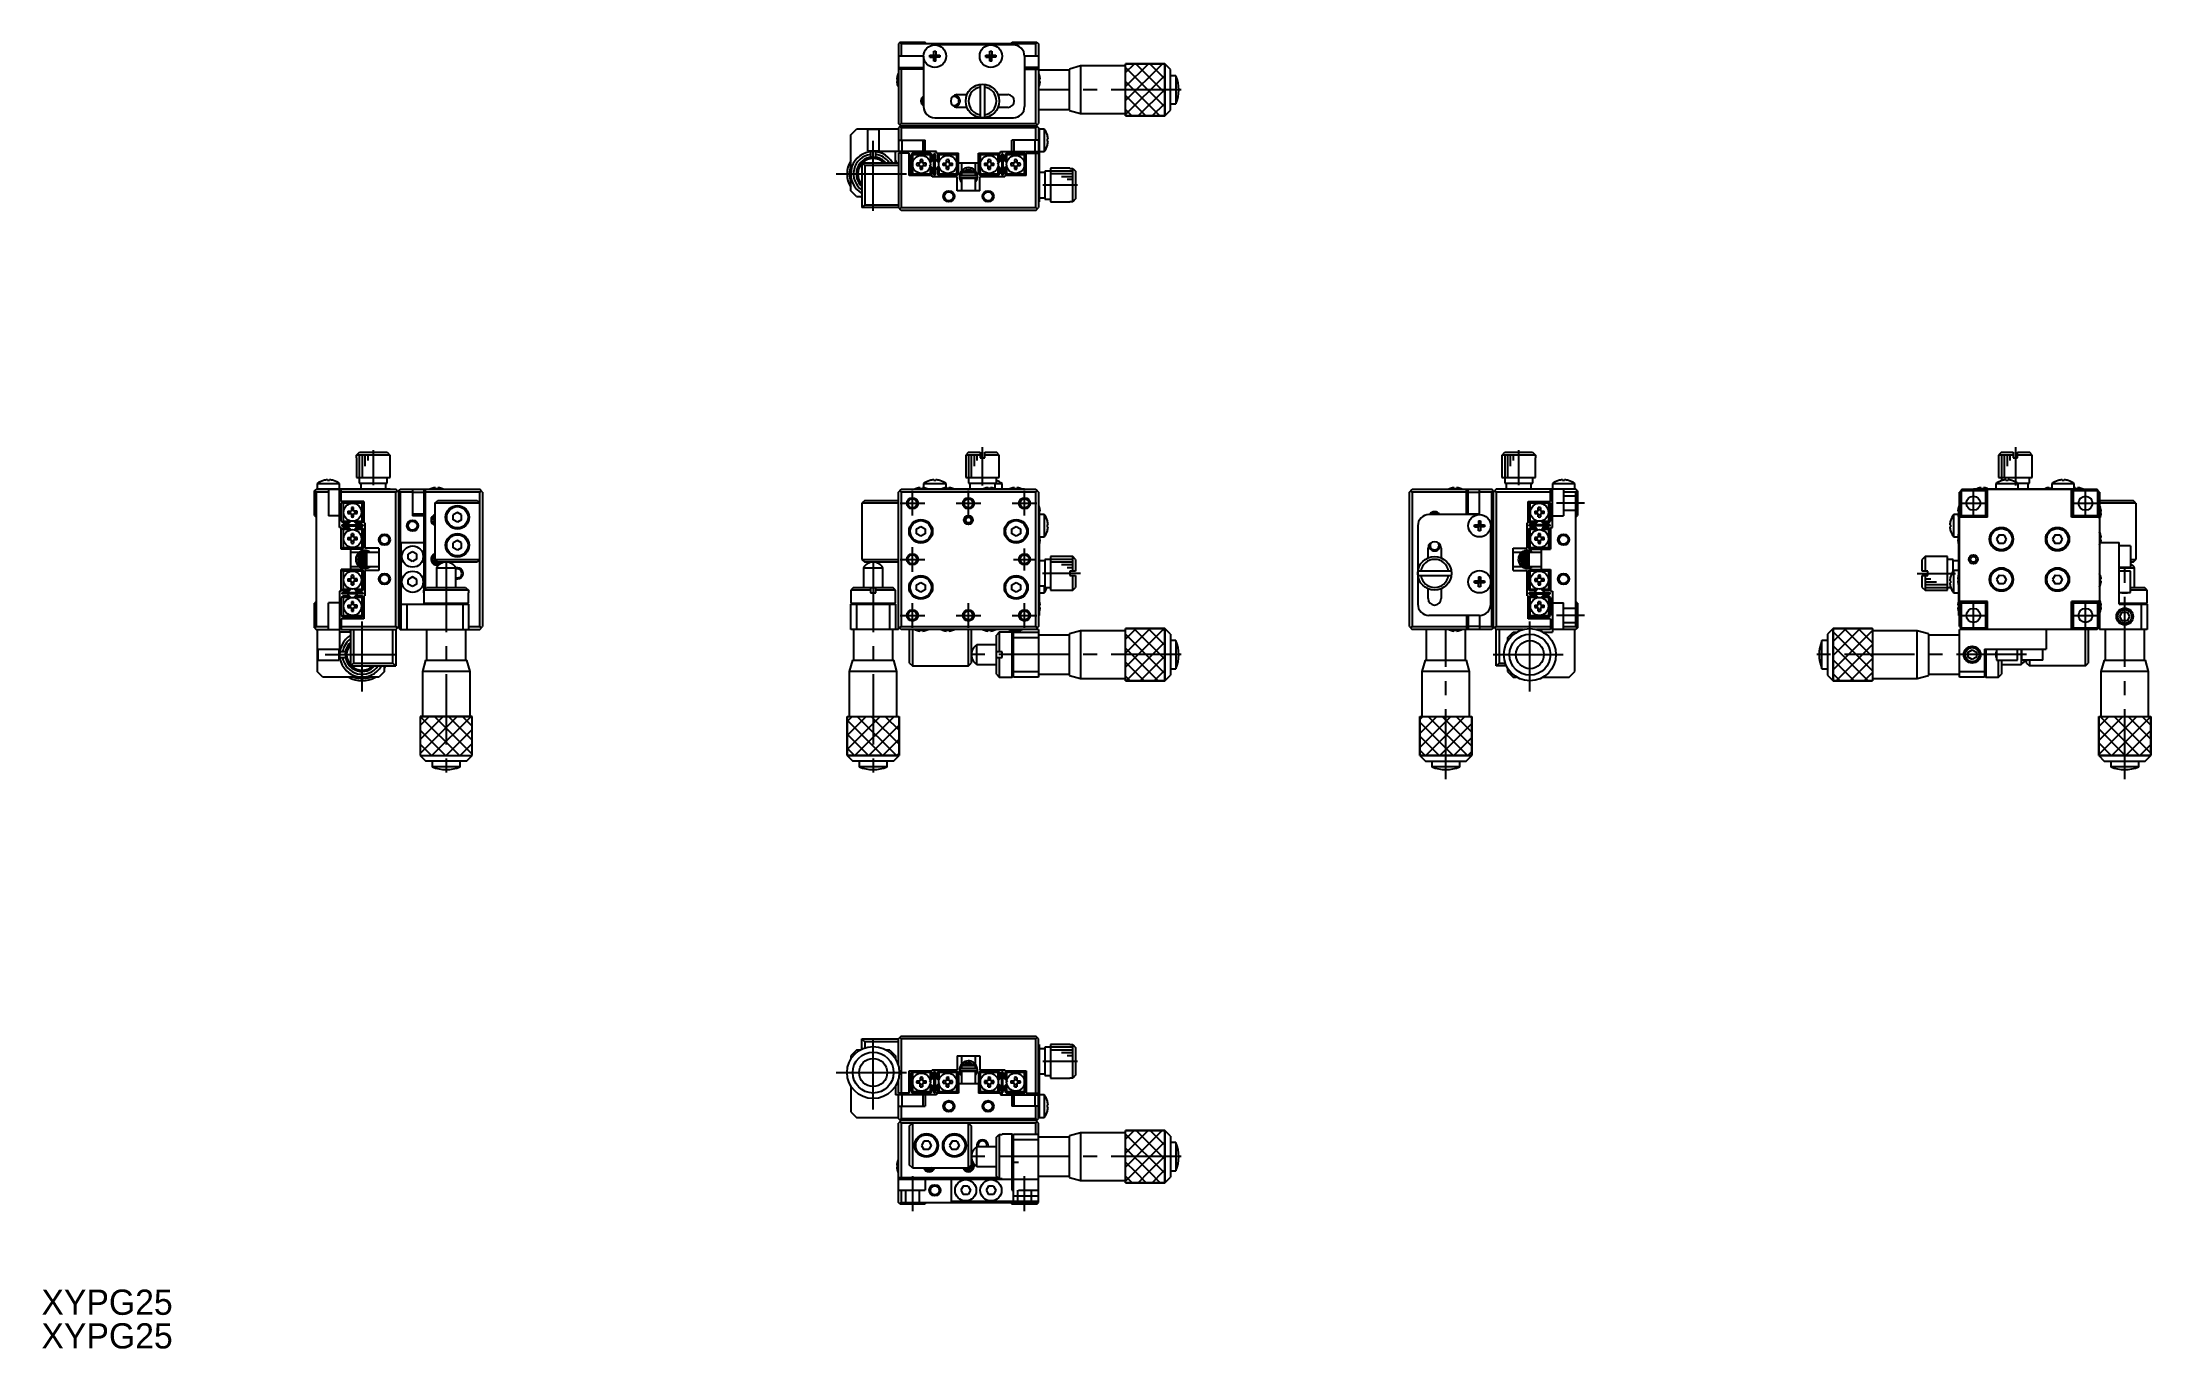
# Model space of a CAD drawing. Extents: x -5 to 371, y 36 to 269.
import ezdxf

# ---------------------------------------------------------------- set-up
doc = ezdxf.new("R2010")
doc.units = 0
doc.header["$LTSCALE"] = 10
doc.linetypes.add('CENTER', pattern=[2, 1.25, -0.25, 0.25, -0.25])
doc.linetypes.add('DASHED', pattern=[3.5, 2, -1.5])
doc.layers.get('0').update_dxf_attribs({"linetype": 'CONTINUOUS'})
doc.layers.add('CENTER', color=1, linetype='CENTER')
doc.styles.get("Standard").update_dxf_attribs({"font": 'FGP教科書体NT-M'})

msp = doc.modelspace()

# ---------------------------------------------------------------- texts
at = {"color": 7}
for p in [(-5.399756, 42.37635), (-5.399756, 36.37635)]:
    msp.add_text('XYPG25', height=4.5, dxfattribs=at).set_placement(p)

# ---------------------------------------------------------------- linework, layer by layer
at = {"color": 7, "linetype": 'CONTINUOUS'}
for p, q in [((147.733396, 269.360777), (147.433396, 269.060777)), ((147.433396, 269.060777), (147.433396, 254.860777)), ((147.683396, 269.310777), (147.933396, 269.060777)), ((147.733396, 269.360777), (152.133396, 269.360777)), ((147.933396, 269.060777), (147.933396, 266.860777)), ((171.933396, 269.060777), (147.933396, 269.060777)), ((152.433396, 269.060777), (152.133396, 269.360777)), ((153.047035, 266.680777), (153.047035, 267.040777)), ((153.047035, 267.040777), (153.753396, 267.040777)), ((153.753396, 267.747138), (154.113396, 267.747138)), ((153.753396, 267.040777), (153.753396, 267.747138)), ((153.763768, 267.030405), (153.753396, 267.040777)), ((153.763768, 267.030405), (154.103024, 267.030405)), ((153.763768, 266.691149), (153.763768, 267.030405)), ((167.933396, 268.860777), (153.933396, 268.860777)), ((154.103024, 267.030405), (154.113396, 267.040777)), ((154.103024, 267.030405), (154.103024, 266.691149)), ((154.113396, 267.747138), (154.113396, 267.040777)), ((154.113396, 267.040777), (154.819758, 267.040777)), ((154.819758, 267.040777), (154.819758, 266.680777)), ((163.047035, 266.680777), (163.047035, 267.040777)), ((163.047035, 267.040777), (163.753396, 267.040777)), ((163.753396, 267.747138), (164.113396, 267.747138)), ((163.753396, 267.040777), (163.753396, 267.747138)), ((163.763768, 267.030405), (163.753396, 267.040777)), ((163.763768, 267.030405), (164.103024, 267.030405)), ((163.763768, 266.691149), (163.763768, 267.030405)), ((164.103024, 267.030405), (164.113396, 267.040777)), ((164.103024, 267.030405), (164.103024, 266.691149)), ((164.113396, 267.747138), (164.113396, 267.040777)), ((164.113396, 267.040777), (164.819758, 267.040777)), ((164.819758, 267.040777), (164.819758, 266.680777)), ((167.433396, 269.060777), (167.733396, 269.360777)), ((167.733396, 269.360777), (172.133396, 269.360777)), ((171.933396, 269.060777), (172.183396, 269.310777)), ((171.933396, 266.860777), (171.933396, 269.060777)), ((172.133396, 269.360777), (172.433396, 269.060777)), ((172.433396, 269.060777), (172.433396, 254.860777)), ((147.282333, 263.386913), (147.282333, 263.410777)), ((151.933396, 266.860777), (147.433396, 266.860777)), ((147.433396, 264.860777), (151.933396, 264.860777)), ((151.933396, 264.560777), (147.433396, 264.560777)), ((147.933396, 264.560777), (147.933396, 254.860777)), ((151.933396, 266.860777), (151.933396, 257.860777)), ((153.047035, 266.680777), (153.753396, 266.680777)), ((153.763768, 266.691149), (153.753396, 266.680777)), ((153.753396, 265.974416), (153.753396, 266.680777)), ((154.113396, 265.974416), (153.753396, 265.974416)), ((154.103024, 266.691149), (153.763768, 266.691149)), ((154.103024, 266.691149), (154.113396, 266.680777)), ((154.113396, 265.974416), (154.113396, 266.680777)), ((154.819758, 266.680777), (154.113396, 266.680777)), ((163.047035, 266.680777), (163.753396, 266.680777)), ((163.763768, 266.691149), (163.753396, 266.680777)), ((163.753396, 265.974416), (163.753396, 266.680777)), ((164.113396, 265.974416), (163.753396, 265.974416)), ((164.103024, 266.691149), (163.763768, 266.691149)), ((164.103024, 266.691149), (164.113396, 266.680777)), ((164.819758, 266.680777), (164.113396, 266.680777)), ((164.113396, 265.974416), (164.113396, 266.680777)), ((169.933396, 266.860777), (169.933396, 257.860777)), ((172.433396, 266.860777), (169.933396, 266.860777)), ((172.433396, 264.860777), (169.933396, 264.860777)), ((169.933396, 264.560777), (172.433396, 264.560777)), ((171.933396, 254.860777), (171.933396, 264.560777)), ((177.933396, 264.360777), (172.433396, 264.360777)), ((172.58446, 263.386913), (172.58446, 263.410777)), ((179.933396, 265.110777), (177.933396, 264.560777)), ((177.933396, 257.160777), (177.933396, 264.560777)), ((187.933396, 265.110777), (179.933396, 265.110777)), ((179.933396, 265.110777), (179.933396, 256.610777)), ((194.933396, 265.510777), (187.933396, 265.510777)), ((187.933396, 256.210777), (187.933396, 265.510777)), ((194.933396, 256.210777), (194.933396, 265.510777)), ((195.933396, 264.510777), (194.933396, 265.510777)), ((195.933396, 257.210777), (195.933396, 264.510777)), ((196.933396, 263.360777), (195.933396, 263.360777)), ((196.933396, 263.360777), (196.933396, 258.360777)), ((147.282333, 262.760777), (147.149448, 262.760777)), ((147.149448, 262.360777), (147.282333, 262.360777)), ((147.282333, 262.360777), (147.282333, 262.760777)), ((147.282333, 261.710777), (147.282333, 261.734641)), ((156.97936, 259.502221), (156.977664, 259.517912)), ((157.933396, 260.010777), (159.662566, 260.010777)), ((162.033396, 261.833991), (162.033396, 255.887563)), ((162.833396, 255.887563), (162.833396, 261.833991)), ((165.204226, 260.010777), (166.933396, 260.010777)), ((172.58446, 262.760777), (172.717345, 262.760777)), ((172.58446, 262.360777), (172.58446, 262.760777)), ((172.717345, 262.360777), (172.58446, 262.360777)), ((172.58446, 261.710777), (172.58446, 261.734641)), ((153.933396, 255.860777), (167.933396, 255.860777)), ((159.662566, 257.710777), (157.933396, 257.710777)), ((158.229022, 258.943813), (158.232483, 258.941293)), ((166.933396, 257.710777), (165.204226, 257.710777)), ((172.433396, 257.360777), (177.933396, 257.360777)), ((177.933396, 257.160777), (179.933396, 256.610777)), ((179.933396, 256.610777), (187.933396, 256.610777)), ((187.933396, 256.210777), (194.933396, 256.210777)), ((194.933396, 256.210777), (195.933396, 257.210777)), ((195.933396, 258.360777), (196.933396, 258.360777)), ((138.933396, 252.860777), (139.933396, 253.860777)), ((138.933396, 242.860777), (138.933396, 252.860777)), ((147.433396, 253.860777), (139.933396, 253.860777)), ((143.933396, 253.760777), (141.933396, 253.760777)), ((141.933396, 253.760777), (141.933396, 249.960777)), ((143.933396, 253.860777), (143.933396, 249.860777)), ((147.933396, 254.360777), (147.433396, 254.860777)), ((147.733396, 254.360777), (147.433396, 254.060777)), ((147.433396, 254.060777), (147.433396, 249.860777)), ((147.683396, 254.610777), (147.933396, 254.860777)), ((147.683396, 254.310777), (147.933396, 254.060777)), ((172.133396, 254.360777), (147.733396, 254.360777)), ((147.933396, 254.860777), (171.933396, 254.860777)), ((147.933396, 254.060777), (147.933396, 251.860777)), ((171.933396, 254.060777), (147.933396, 254.060777)), ((152.433396, 254.060777), (152.133396, 254.360777)), ((167.733396, 254.360777), (167.433396, 254.060777)), ((171.933396, 254.860777), (172.183396, 254.610777)), ((171.933396, 254.360777), (172.433396, 254.860777)), ((171.933396, 254.060777), (172.183396, 254.310777)), ((171.933396, 251.860777), (171.933396, 254.060777)), ((172.133396, 254.360777), (172.433396, 254.060777)), ((172.433396, 254.060777), (172.433396, 239.860777)), ((173.431395, 253.860777), (172.433396, 253.860777)), ((172.533396, 253.860777), (172.533396, 240.860777)), ((173.431395, 253.860777), (173.431395, 249.860777)), ((174.002918, 252.747138), (174.00754, 252.749393)), ((174.002918, 251.680777), (174.002918, 252.040777)), ((174.002918, 252.040777), (174.123255, 252.040777)), ((141.933396, 249.960777), (143.933396, 249.960777)), ((142.433396, 249.829404), (142.433396, 248.56494)), ((143.433396, 248.56494), (143.433396, 249.829404)), ((154.233396, 249.860777), (143.933396, 249.860777)), ((146.933396, 247.860777), (146.933396, 249.860777)), ((147.433396, 251.860777), (152.183396, 251.860777)), ((147.433396, 249.560777), (147.433396, 239.860777)), ((149.333396, 249.560777), (147.433396, 249.560777)), ((147.933396, 249.560777), (147.933396, 239.860777)), ((148.033396, 251.860777), (148.033396, 249.860777)), ((149.333396, 245.560777), (149.333396, 249.560777)), ((149.618097, 248.060777), (149.333396, 248.345478)), ((149.933396, 249.560777), (149.633396, 249.260777)), ((149.633396, 249.260777), (149.633396, 245.860777)), ((149.933396, 249.260777), (149.783396, 249.410777)), ((149.933396, 249.560777), (153.133396, 249.560777)), ((153.133396, 249.260777), (149.933396, 249.260777)), ((149.933396, 249.260777), (149.933396, 245.860777)), ((151.333396, 248.386913), (151.333396, 247.760777)), ((151.733396, 248.386913), (151.733396, 247.760777)), ((151.833396, 249.860777), (151.833396, 251.860777)), ((152.183396, 249.860777), (152.183396, 251.860777)), ((153.09274, 247.91917), (153.433396, 248.259826)), ((153.724297, 248.462338), (153.107798, 247.845839)), ((153.433396, 249.260777), (153.133396, 249.560777)), ((153.283396, 249.410777), (153.133396, 249.260777)), ((153.133396, 247.959826), (153.133396, 249.260777)), ((153.433396, 249.260777), (153.433396, 248.259826)), ((153.983396, 249.460777), (153.783396, 249.460777)), ((153.783396, 245.660777), (153.783396, 249.460777)), ((153.983396, 245.660777), (153.983396, 249.460777)), ((154.00714, 248.462338), (154.653827, 247.815651)), ((154.658995, 247.845839), (154.042495, 248.462338)), ((154.233396, 249.560777), (154.233396, 249.860777)), ((154.233396, 249.560777), (158.133396, 249.560777)), ((154.633396, 249.560777), (154.333396, 249.260777)), ((154.333396, 249.260777), (154.333396, 248.259826)), ((154.333396, 248.259826), (154.674052, 247.91917)), ((154.633396, 249.260777), (154.483396, 249.410777)), ((154.633396, 249.260777), (154.633396, 247.959826)), ((157.833396, 249.260777), (154.633396, 249.260777)), ((156.033396, 247.760777), (156.033396, 248.386913)), ((156.433396, 248.386913), (156.433396, 247.760777)), ((158.133396, 249.260777), (157.833396, 249.560777)), ((157.983396, 249.410777), (157.833396, 249.260777)), ((157.833396, 245.860777), (157.833396, 249.260777)), ((158.133396, 245.860777), (158.133396, 249.560777)), ((161.733396, 249.560777), (165.633396, 249.560777)), ((161.733396, 245.860777), (161.733396, 249.560777)), ((162.033396, 249.560777), (161.733396, 249.260777)), ((162.033396, 249.260777), (161.883396, 249.410777)), ((165.233396, 249.260777), (162.033396, 249.260777)), ((162.033396, 249.260777), (162.033396, 245.860777)), ((163.433396, 247.760777), (163.433396, 248.386913)), ((163.833396, 248.386913), (163.833396, 247.760777)), ((165.081836, 247.68452), (165.859652, 248.462338)), ((165.19274, 247.91917), (165.533396, 248.259826)), ((165.824297, 248.462338), (165.207798, 247.845839)), ((165.533396, 249.260777), (165.233396, 249.560777)), ((165.383396, 249.410777), (165.233396, 249.260777)), ((165.233396, 247.959826), (165.233396, 249.260777)), ((165.533396, 249.260777), (165.533396, 248.259826)), ((165.633396, 249.560777), (165.633396, 249.860777)), ((165.633396, 249.860777), (172.433396, 249.860777)), ((166.083396, 249.460777), (165.883396, 249.460777)), ((165.883396, 249.460777), (165.883396, 245.660777)), ((166.083396, 249.460777), (166.083396, 245.660777)), ((166.758995, 247.845839), (166.142495, 248.462338)), ((166.733396, 249.560777), (166.433396, 249.260777)), ((166.433396, 249.260777), (166.433396, 248.259826)), ((166.774052, 247.91917), (166.433396, 248.259826)), ((166.733396, 249.260777), (166.583396, 249.410777)), ((166.733396, 249.560777), (169.933396, 249.560777)), ((166.733396, 249.260777), (166.733396, 247.959826)), ((169.933396, 249.260777), (166.733396, 249.260777)), ((167.683396, 249.860777), (167.683396, 251.860777)), ((172.433396, 251.860777), (167.683396, 251.860777)), ((168.033396, 251.860777), (168.033396, 249.860777)), ((168.133396, 248.386913), (168.133396, 247.760777)), ((168.533396, 248.386913), (168.533396, 247.760777)), ((170.233396, 249.260777), (169.933396, 249.560777)), ((170.083396, 249.410777), (169.933396, 249.260777)), ((169.933396, 245.860777), (169.933396, 249.260777)), ((170.233396, 249.560777), (172.433396, 249.560777)), ((170.233396, 245.560777), (170.233396, 249.560777)), ((171.833396, 249.860777), (171.833396, 251.860777)), ((171.933396, 239.860777), (171.933396, 249.560777)), ((172.533396, 249.860777), (173.431395, 249.860777)), ((174.123255, 251.680777), (174.002918, 251.680777)), ((174.00754, 250.972161), (174.002918, 250.974416)), ((140.933396, 247.860777), (141.433396, 247.360777)), ((140.933396, 247.860777), (147.433396, 247.860777)), ((140.933396, 247.860777), (140.933396, 239.860777)), ((141.433396, 247.360777), (141.433396, 240.360777)), ((147.433396, 247.360777), (141.433396, 247.360777)), ((149.333396, 246.776076), (149.618097, 247.060777)), ((153.433396, 245.560777), (149.333396, 245.560777)), ((149.618097, 248.060777), (149.618097, 247.060777)), ((149.933396, 245.560777), (149.633396, 245.860777)), ((149.783396, 245.710777), (149.933396, 245.860777)), ((149.933396, 245.860777), (153.133396, 245.860777)), ((151.333396, 247.760777), (150.707261, 247.760777)), ((150.707261, 247.360777), (151.333396, 247.360777)), ((151.333396, 247.360777), (151.333396, 246.734641)), ((152.359532, 247.760777), (151.733396, 247.760777)), ((151.733396, 247.360777), (152.359532, 247.360777)), ((151.733396, 246.734641), (151.733396, 247.360777)), ((153.759652, 246.659216), (152.981835, 247.437033)), ((153.433396, 246.861728), (153.09274, 247.202384)), ((153.107798, 247.275715), (153.724297, 246.659216)), ((153.133396, 245.860777), (153.133396, 247.161728)), ((153.133396, 245.860777), (153.283396, 245.710777)), ((153.133396, 245.560777), (153.433396, 245.860777)), ((153.433396, 246.861728), (153.433396, 245.860777)), ((153.433396, 245.360777), (153.433396, 245.560777)), ((157.933396, 245.360777), (153.433396, 245.360777)), ((153.783396, 245.660777), (153.983396, 245.660777)), ((154.042495, 246.659216), (154.658995, 247.275715)), ((154.674052, 247.202384), (154.333396, 246.861728)), ((154.333396, 246.861728), (154.333396, 245.860777)), ((154.633396, 245.560777), (154.333396, 245.860777)), ((154.483396, 245.710777), (154.633396, 245.860777)), ((154.633396, 247.161728), (154.633396, 245.860777)), ((154.633396, 245.860777), (157.833396, 245.860777)), ((157.833396, 245.560777), (154.633396, 245.560777)), ((155.407261, 247.760777), (156.033396, 247.760777)), ((156.033396, 247.360777), (155.407261, 247.360777)), ((156.033396, 246.734641), (156.033396, 247.360777)), ((156.433396, 247.760777), (157.059532, 247.760777)), ((157.059532, 247.360777), (156.433396, 247.360777)), ((156.433396, 246.734641), (156.433396, 247.360777)), ((157.833396, 245.860777), (157.983396, 245.710777)), ((157.833396, 245.560777), (158.133396, 245.860777)), ((157.933396, 242.860777), (157.933396, 245.360777)), ((158.133396, 247.860777), (161.733396, 247.860777)), ((161.349211, 245.563777), (158.499211, 245.563777)), ((158.499211, 245.213777), (161.349211, 245.213777)), ((158.548568, 244.572911), (158.573774, 244.530687)), ((158.573589, 244.531303), (158.574413, 244.531821)), ((158.573879, 244.532656), (158.57359, 244.531302)), ((158.573774, 244.530687), (158.57359, 244.531302)), ((158.683396, 247.860777), (158.683396, 246.397308)), ((158.983396, 246.360777), (158.683396, 246.060777)), ((161.183396, 246.060777), (158.683396, 246.060777)), ((158.683396, 246.060777), (158.683396, 245.660777)), ((158.683396, 245.660777), (161.183396, 245.660777)), ((158.683396, 245.660777), (158.780396, 245.563777)), ((158.836396, 245.213777), (158.683396, 245.060777)), ((161.183396, 245.060777), (158.683396, 245.060777)), ((158.683396, 245.060777), (158.683396, 242.860777)), ((158.686051, 245.56382), (158.700149, 245.643923)), ((158.710616, 245.088132), (158.686229, 245.213758)), ((158.983396, 246.360777), (160.883396, 246.360777)), ((161.183396, 246.060777), (160.883396, 246.360777)), ((161.183396, 245.060777), (161.030396, 245.213777)), ((161.086396, 245.563777), (161.183396, 245.660777)), ((161.151292, 245.628452), (161.162173, 245.563804)), ((161.183396, 246.37441), (161.183396, 247.860777)), ((161.183396, 245.660777), (161.183396, 246.060777)), ((161.183396, 242.860777), (161.183396, 245.060777)), ((161.191874, 244.568934), (161.183396, 244.57385)), ((161.271587, 244.529223), (161.183405, 244.562163)), ((161.183455, 244.402632), (161.268561, 244.522236)), ((161.200096, 244.564237), (161.191874, 244.568934)), ((161.208028, 244.559779), (161.200096, 244.564237)), ((161.21564, 244.555577), (161.208028, 244.559779)), ((161.222901, 244.551647), (161.21564, 244.555577)), ((161.229783, 244.548005), (161.222901, 244.551647)), ((161.236258, 244.544666), (161.229783, 244.548005)), ((161.242301, 244.541642), (161.236258, 244.544666)), ((161.247889, 244.538946), (161.242301, 244.541642)), ((161.252998, 244.536588), (161.247889, 244.538946)), ((161.257609, 244.534577), (161.252998, 244.536588)), ((161.261703, 244.532922), (161.257609, 244.534577)), ((161.264709, 244.531819), (161.261703, 244.532922)), ((161.267336, 244.53097), (161.264709, 244.531819)), ((161.269579, 244.530378), (161.267336, 244.53097)), ((161.268561, 244.522236), (161.295134, 244.56502)), ((161.271429, 244.530045), (161.269579, 244.530378)), ((161.272883, 244.52997), (161.271429, 244.530045)), ((161.273937, 244.530156), (161.272883, 244.52997)), ((161.274587, 244.5306), (161.273937, 244.530156)), ((161.274831, 244.531302), (161.274587, 244.5306)), ((161.274648, 244.530687), (161.291016, 244.557852)), ((161.291016, 244.557852), (161.306882, 244.587328)), ((161.304048, 245.199501), (161.296378, 245.213877)), ((161.318701, 245.169405), (161.304048, 245.199501)), ((161.306882, 244.587328), (161.321257, 244.617553)), ((161.331835, 245.138623), (161.318701, 245.169405)), ((161.321257, 244.617553), (161.334108, 244.648451)), ((161.343419, 245.107231), (161.331835, 245.138623)), ((161.334108, 244.648451), (161.345401, 244.679946)), ((161.353424, 245.075305), (161.343419, 245.107231)), ((161.345401, 244.679946), (161.35511, 244.71196)), ((161.361825, 245.042925), (161.353424, 245.075305)), ((161.35511, 244.71196), (161.363211, 244.744415)), ((161.368602, 245.010169), (161.361825, 245.042925)), ((161.363211, 244.744415), (161.369684, 244.777229)), ((161.373738, 244.97712), (161.368602, 245.010169)), ((161.369684, 244.777229), (161.374514, 244.810324)), ((161.377222, 244.943858), (161.373738, 244.97712)), ((161.374514, 244.810324), (161.377688, 244.843616)), ((161.379044, 244.910465), (161.377222, 244.943858)), ((161.377688, 244.843616), (161.379199, 244.877024)), ((161.379199, 244.877024), (161.379044, 244.910465)), ((162.033396, 245.560777), (161.733396, 245.860777)), ((161.883396, 245.710777), (162.033396, 245.860777)), ((166.433396, 245.360777), (161.933396, 245.360777)), ((161.933396, 242.860777), (161.933396, 245.360777)), ((162.033396, 245.860777), (165.233396, 245.860777)), ((165.233396, 245.560777), (162.033396, 245.560777)), ((162.807261, 247.760777), (163.433396, 247.760777)), ((163.433396, 247.360777), (162.807261, 247.360777)), ((163.433396, 246.734641), (163.433396, 247.360777)), ((163.833396, 247.760777), (164.459532, 247.760777)), ((164.459532, 247.360777), (163.833396, 247.360777)), ((163.833396, 246.734641), (163.833396, 247.360777)), ((165.533396, 246.861728), (165.19274, 247.202384)), ((165.207798, 247.275715), (165.824297, 246.659216)), ((165.233396, 245.860777), (165.233396, 247.161728)), ((165.233396, 245.860777), (165.383396, 245.710777)), ((165.233396, 245.560777), (165.533396, 245.860777)), ((165.533396, 246.861728), (165.533396, 245.860777)), ((165.883396, 245.660777), (166.083396, 245.660777)), ((166.496049, 247.048125), (166.10714, 246.659216)), ((166.142495, 246.659216), (166.758995, 247.275715)), ((166.433396, 246.861728), (166.774052, 247.202384)), ((166.433396, 246.861728), (166.433396, 245.860777)), ((166.733396, 245.560777), (166.433396, 245.860777)), ((170.233396, 245.560777), (166.433396, 245.560777)), ((166.433396, 245.360777), (166.433396, 245.560777)), ((166.583396, 245.710777), (166.733396, 245.860777)), ((166.733396, 247.161728), (166.733396, 245.860777)), ((166.733396, 245.860777), (169.933396, 245.860777)), ((168.133396, 247.760777), (167.507261, 247.760777)), ((167.507261, 247.360777), (168.133396, 247.360777)), ((168.133396, 247.360777), (168.133396, 246.734641)), ((169.159532, 247.760777), (168.533396, 247.760777)), ((168.533396, 247.360777), (169.159532, 247.360777)), ((168.533396, 246.734641), (168.533396, 247.360777)), ((169.933396, 245.860777), (170.083396, 245.710777)), ((169.933396, 245.560777), (170.233396, 245.860777)), ((173.533396, 246.110777), (172.533396, 246.110777)), ((174.533396, 246.360777), (173.533396, 246.360777)), ((173.533396, 246.360777), (173.533396, 241.360777)), ((178.033396, 246.860777), (174.533396, 246.860777)), ((174.533396, 246.860777), (174.533396, 240.860777)), ((178.033396, 246.860777), (178.033396, 246.833991)), ((178.033396, 246.833991), (178.533396, 246.833991)), ((178.533396, 240.887563), (178.533396, 246.833991)), ((178.533396, 246.833991), (179.033396, 246.32857)), ((179.033396, 246.32857), (179.033396, 241.392984)), ((139.933396, 241.860777), (138.933396, 242.860777)), ((139.933396, 241.860777), (140.933396, 241.860777)), ((161.933396, 242.860777), (157.933396, 242.860777)), ((172.533396, 240.860777), (172.433396, 240.860777)), ((172.533396, 241.610777), (173.533396, 241.610777)), ((173.533396, 241.360777), (174.533396, 241.360777)), ((174.533396, 240.860777), (178.033396, 240.860777)), ((178.533396, 240.887563), (178.033396, 240.887563)), ((178.033396, 240.887563), (178.033396, 240.860777)), ((179.033396, 241.392984), (178.533396, 240.887563)), ((141.433396, 240.360777), (140.933396, 239.860777)), ((147.433396, 239.860777), (140.933396, 239.860777)), ((141.433396, 240.360777), (147.433396, 240.360777)), ((147.933396, 239.360777), (147.433396, 239.860777)), ((147.683396, 239.610777), (147.933396, 239.860777)), ((147.933396, 239.860777), (171.933396, 239.860777)), ((171.933396, 239.360777), (147.933396, 239.360777)), ((171.933396, 239.860777), (172.183396, 239.610777)), ((171.933396, 239.360777), (172.433396, 239.860777)), ((50.81264, 195.720216), (51.318062, 196.220216)), ((50.81264, 195.220216), (50.81264, 195.720216)), ((56.759068, 195.720216), (50.81264, 195.720216)), ((51.318062, 196.220216), (56.253647, 196.220216)), ((56.253647, 196.220216), (56.759068, 195.720216)), ((56.759068, 195.720216), (56.759068, 195.220216)), ((159.933396, 196.220216), (159.433396, 195.720216)), ((162.033396, 195.720216), (159.433396, 195.720216)), ((159.433396, 195.720216), (159.433396, 191.720216)), ((159.933396, 196.220216), (162.033396, 196.220216)), ((162.033396, 196.220216), (162.033396, 195.220216)), ((162.833396, 196.220216), (164.933396, 196.220216)), ((162.833396, 195.220216), (162.833396, 196.220216)), ((165.433396, 195.720216), (162.833396, 195.720216)), ((165.433396, 195.720216), (164.933396, 196.220216)), ((165.433396, 191.720216), (165.433396, 195.720216)), ((255.086898, 195.720216), (255.592319, 196.220216)), ((261.033325, 195.720216), (255.086898, 195.720216)), ((255.086898, 195.220216), (255.086898, 195.720216)), ((255.592319, 196.220216), (260.527904, 196.220216)), ((260.527904, 196.220216), (261.033325, 195.720216)), ((261.033325, 195.720216), (261.033325, 195.220216)), ((344.143145, 196.220216), (343.643145, 195.720216)), ((346.243145, 195.720216), (343.643145, 195.720216)), ((343.643145, 195.720216), (343.643145, 191.720216)), ((344.143145, 196.220216), (346.243145, 196.220216)), ((346.243145, 196.220216), (346.243145, 195.220216)), ((347.043145, 196.220216), (349.143145, 196.220216)), ((347.043145, 195.220216), (347.043145, 196.220216)), ((349.643145, 195.720216), (347.043145, 195.720216)), ((349.643145, 195.720216), (349.143145, 196.220216)), ((349.643145, 191.720216), (349.643145, 195.720216)), ((50.785854, 195.220216), (50.81264, 195.220216)), ((50.785854, 195.220216), (50.785854, 191.720216)), ((56.759068, 195.220216), (56.785854, 195.220216)), ((56.785854, 191.720216), (56.785854, 195.220216)), ((162.033396, 195.220216), (162.833396, 195.220216)), ((255.060111, 195.220216), (255.060111, 191.720216)), ((255.060111, 195.220216), (255.086898, 195.220216)), ((261.033325, 195.220216), (261.060111, 195.220216)), ((261.060111, 191.720216), (261.060111, 195.220216)), ((346.243145, 195.220216), (347.043145, 195.220216)), ((43.285854, 189.320216), (43.585854, 189.620216)), ((43.285854, 184.920216), (43.285854, 189.320216)), ((43.585854, 189.120216), (43.335854, 189.370216)), ((43.585854, 189.620216), (57.785854, 189.620216)), ((45.785854, 189.120216), (43.585854, 189.120216)), ((43.585854, 189.120216), (43.585854, 165.120216)), ((43.785854, 190.618215), (47.785854, 190.618215)), ((43.785854, 190.618215), (43.785854, 189.620216)), ((43.785854, 189.720216), (56.785854, 189.720216)), ((44.899493, 191.189738), (44.897238, 191.19436)), ((45.605854, 191.189738), (45.605854, 191.310075)), ((45.965854, 191.189738), (45.605854, 191.189738)), ((45.785854, 189.620216), (45.785854, 184.870216)), ((45.965854, 191.310075), (45.965854, 191.189738)), ((46.67447, 191.19436), (46.672216, 191.189738)), ((47.785854, 189.720216), (47.785854, 190.618215)), ((47.785854, 182.820216), (47.785854, 189.620216)), ((48.085854, 187.420216), (48.085854, 189.620216)), ((57.785854, 189.120216), (48.085854, 189.120216)), ((50.785854, 191.720216), (56.785854, 191.720216)), ((51.285854, 191.720216), (51.285854, 190.720216)), ((51.285854, 190.720216), (56.285854, 190.720216)), ((51.535854, 190.720216), (51.535854, 189.720216)), ((56.035854, 189.720216), (56.035854, 190.720216)), ((56.285854, 190.720216), (56.285854, 191.720216)), ((56.785854, 189.720216), (56.785854, 189.620216)), ((58.285854, 189.120216), (57.785854, 189.620216)), ((57.785854, 189.120216), (58.035854, 189.370216)), ((57.785854, 165.120216), (57.785854, 189.120216)), ((58.285854, 189.320216), (58.585854, 189.620216)), ((58.285854, 189.320216), (58.285854, 164.920216)), ((58.585854, 189.120216), (58.335854, 189.370216)), ((58.585854, 189.620216), (72.785854, 189.620216)), ((60.785854, 189.120216), (58.585854, 189.120216)), ((58.585854, 189.120216), (58.585854, 165.120216)), ((60.785854, 189.620216), (60.785854, 184.870216)), ((62.785854, 189.020216), (60.785854, 189.020216)), ((62.785854, 189.620216), (62.785854, 169.120216)), ((63.085854, 171.886434), (63.085854, 189.620216)), ((72.785854, 189.120216), (63.085854, 189.120216)), ((64.235854, 189.77128), (64.259719, 189.77128)), ((64.885854, 189.904165), (64.885854, 189.77128)), ((64.885854, 189.77128), (65.285854, 189.77128)), ((65.285854, 189.77128), (65.285854, 189.904165)), ((65.91199, 189.77128), (65.935854, 189.77128)), ((73.285854, 189.120216), (72.785854, 189.620216)), ((72.785854, 189.120216), (73.035854, 189.370216)), ((72.785854, 165.120216), (72.785854, 189.120216)), ((73.285854, 189.120216), (73.285854, 165.120216)), ((147.433396, 189.120216), (147.933396, 189.620216)), ((147.433396, 164.620216), (147.433396, 189.120216)), ((147.933396, 189.120216), (147.683396, 189.370216)), ((147.933396, 189.620216), (171.933396, 189.620216)), ((147.933396, 189.120216), (147.933396, 165.120216)), ((171.933396, 189.120216), (147.933396, 189.120216)), ((150.683396, 189.77128), (150.707261, 189.77128)), ((151.333396, 189.904165), (151.333396, 189.77128)), ((151.333396, 189.77128), (151.733396, 189.77128)), ((151.733396, 189.77128), (151.733396, 189.904165)), ((151.933396, 190.618215), (155.933396, 190.618215)), ((151.933396, 190.618215), (151.933396, 189.879891)), ((152.359532, 189.77128), (152.383396, 189.77128)), ((152.513192, 189.720216), (155.2536, 189.720216)), ((153.047035, 191.189738), (153.04478, 191.19436)), ((153.753396, 191.189738), (153.753396, 191.310075)), ((154.113396, 191.189738), (153.753396, 191.189738)), ((154.113396, 191.310075), (154.113396, 191.189738)), ((154.822012, 191.19436), (154.819758, 191.189738)), ((155.407261, 189.77128), (155.383396, 189.77128)), ((155.933396, 189.894079), (155.933396, 190.618215)), ((156.033396, 189.77128), (156.033396, 189.904165)), ((156.433396, 189.77128), (156.033396, 189.77128)), ((156.433396, 189.904165), (156.433396, 189.77128)), ((157.083396, 189.77128), (157.059532, 189.77128)), ((157.213192, 189.720216), (162.6536, 189.720216)), ((159.433396, 191.720216), (165.433396, 191.720216)), ((159.933396, 191.720216), (159.933396, 190.720216)), ((159.933396, 190.720216), (164.933396, 190.720216)), ((160.183396, 190.720216), (160.183396, 189.720216)), ((162.807261, 189.77128), (162.783396, 189.77128)), ((163.433396, 189.77128), (163.433396, 189.904165)), ((163.833396, 189.77128), (163.433396, 189.77128)), ((163.833396, 189.904165), (163.833396, 189.77128)), ((164.483396, 189.77128), (164.459532, 189.77128)), ((164.613192, 189.720216), (167.3536, 189.720216)), ((164.683396, 189.720216), (164.683396, 190.720216)), ((164.683396, 190.618215), (165.933396, 190.618215)), ((164.933396, 190.720216), (164.933396, 191.720216)), ((165.933396, 189.720216), (165.933396, 190.618215)), ((167.483396, 189.77128), (167.507261, 189.77128)), ((168.133396, 189.904165), (168.133396, 189.77128)), ((168.133396, 189.77128), (168.533396, 189.77128)), ((168.533396, 189.77128), (168.533396, 189.904165)), ((169.159532, 189.77128), (169.183396, 189.77128)), ((169.313192, 189.720216), (169.933396, 189.720216)), ((169.933396, 189.720216), (169.933396, 189.620216)), ((171.933396, 189.620216), (172.433396, 189.120216)), ((172.183396, 189.370216), (171.933396, 189.120216)), ((171.933396, 165.120216), (171.933396, 189.120216)), ((172.433396, 189.120216), (172.433396, 165.120216)), ((238.560111, 189.120216), (239.060111, 189.620216)), ((238.560111, 165.120216), (238.560111, 189.120216)), ((238.810111, 189.370216), (239.060111, 189.120216)), ((239.060111, 189.620216), (253.260111, 189.620216)), ((248.760111, 189.120216), (239.060111, 189.120216)), ((239.060111, 189.120216), (239.060111, 165.120216)), ((245.910111, 189.77128), (245.933976, 189.77128)), ((246.560111, 189.904165), (246.560111, 189.77128)), ((246.560111, 189.77128), (246.960111, 189.77128)), ((246.960111, 189.77128), (246.960111, 189.904165)), ((247.586247, 189.77128), (247.610111, 189.77128)), ((248.760111, 185.120216), (248.760111, 189.620216)), ((249.060111, 185.120216), (249.060111, 189.620216)), ((251.060111, 189.020216), (249.060111, 189.020216)), ((251.060111, 185.120216), (251.060111, 189.620216)), ((253.260111, 189.120216), (251.060111, 189.120216)), ((253.560111, 189.320216), (253.260111, 189.620216)), ((253.510111, 189.370216), (253.260111, 189.120216)), ((253.260111, 165.120216), (253.260111, 189.120216)), ((254.060111, 189.620216), (253.560111, 189.120216)), ((253.560111, 164.920216), (253.560111, 189.320216)), ((253.810111, 189.370216), (254.060111, 189.120216)), ((268.260111, 189.620216), (254.060111, 189.620216)), ((263.760111, 189.120216), (254.060111, 189.120216)), ((254.060111, 189.120216), (254.060111, 165.120216)), ((255.060111, 191.720216), (261.060111, 191.720216)), ((255.060111, 189.620216), (255.060111, 189.720216)), ((255.060111, 189.720216), (268.060111, 189.720216)), ((255.560111, 191.720216), (255.560111, 190.720216)), ((255.560111, 190.720216), (260.560111, 190.720216)), ((255.810111, 190.720216), (255.810111, 189.720216)), ((260.310111, 189.720216), (260.310111, 190.720216)), ((260.560111, 190.720216), (260.560111, 191.720216)), ((263.760111, 187.420216), (263.760111, 189.620216)), ((264.060111, 190.618215), (264.060111, 189.720216)), ((264.060111, 190.618215), (268.060111, 190.618215)), ((264.060111, 182.820216), (264.060111, 189.620216)), ((265.17375, 191.189738), (265.171495, 191.19436)), ((265.880111, 191.189738), (265.880111, 191.310075)), ((266.240111, 191.189738), (265.880111, 191.189738)), ((266.060111, 189.620216), (266.060111, 184.870216)), ((268.260111, 189.120216), (266.060111, 189.120216)), ((266.240111, 191.310075), (266.240111, 191.189738)), ((266.948727, 191.19436), (266.946473, 191.189738)), ((268.060111, 189.620216), (268.060111, 190.618215)), ((268.560111, 189.320216), (268.260111, 189.620216)), ((268.510111, 189.370216), (268.260111, 189.120216)), ((268.260111, 165.120216), (268.260111, 189.120216)), ((268.560111, 189.320216), (268.560111, 184.920216)), ((337.143145, 189.620216), (336.643145, 189.120216)), ((336.643145, 165.120216), (336.643145, 189.120216)), ((336.943145, 189.320216), (336.893145, 189.370216)), ((336.943145, 189.320216), (336.943145, 184.920216)), ((341.343145, 189.320216), (336.943145, 189.320216)), ((337.143145, 189.620216), (361.143145, 189.620216)), ((339.143145, 189.620216), (339.143145, 189.720216)), ((339.143145, 189.720216), (357.143145, 189.720216)), ((339.893145, 189.77128), (339.917009, 189.77128)), ((340.543145, 189.904165), (340.543145, 189.77128)), ((340.543145, 189.77128), (340.943145, 189.77128)), ((340.943145, 189.77128), (340.943145, 189.904165)), ((341.343145, 189.320216), (341.643145, 189.620216)), ((341.343145, 184.920216), (341.343145, 189.320216)), ((341.569281, 189.77128), (341.593145, 189.77128)), ((341.643145, 184.620216), (341.643145, 189.620216)), ((343.143145, 190.618215), (343.143145, 189.720216)), ((343.143145, 190.618215), (347.143145, 190.618215)), ((343.643145, 191.720216), (349.643145, 191.720216)), ((344.143145, 191.720216), (344.143145, 191.159953)), ((344.256784, 191.189738), (344.254529, 191.19436)), ((344.963145, 191.189738), (344.963145, 191.310075)), ((345.323145, 191.189738), (344.963145, 191.189738)), ((345.323145, 191.310075), (345.323145, 191.189738)), ((346.031761, 191.19436), (346.029506, 191.189738)), ((347.008621, 190.720216), (349.143145, 190.720216)), ((347.143145, 189.720216), (347.143145, 190.618215)), ((348.893145, 189.720216), (348.893145, 190.720216)), ((349.143145, 190.720216), (349.143145, 191.720216)), ((352.017009, 189.77128), (351.993145, 189.77128)), ((352.643145, 189.77128), (352.643145, 189.904165)), ((353.043145, 189.77128), (352.643145, 189.77128)), ((353.043145, 189.904165), (353.043145, 189.77128)), ((353.143145, 190.618215), (353.143145, 189.720216)), ((353.143145, 190.618215), (357.143145, 190.618215)), ((354.256784, 191.189738), (354.254529, 191.19436)), ((354.963145, 191.189738), (354.963145, 191.310075)), ((355.323145, 191.189738), (354.963145, 191.189738)), ((355.323145, 191.310075), (355.323145, 191.189738)), ((356.031761, 191.19436), (356.029506, 191.189738)), ((356.643145, 184.620216), (356.643145, 189.620216)), ((356.643145, 189.620216), (356.943145, 189.320216)), ((356.943145, 189.320216), (356.943145, 184.920216)), ((361.343145, 189.320216), (356.943145, 189.320216)), ((357.143145, 189.620216), (357.143145, 190.618215)), ((357.343145, 189.904165), (357.343145, 189.77128)), ((357.343145, 189.77128), (357.743145, 189.77128)), ((357.743145, 189.77128), (357.743145, 189.904165)), ((358.369281, 189.77128), (358.393145, 189.77128)), ((361.643145, 189.120216), (361.143145, 189.620216)), ((361.393145, 189.370216), (361.343145, 189.320216)), ((361.343145, 184.920216), (361.343145, 189.320216)), ((361.643145, 189.120216), (361.643145, 164.620216)), ((43.285854, 184.920216), (43.585854, 184.620216)), ((47.785854, 184.870216), (45.785854, 184.870216)), ((52.085854, 187.420216), (48.085854, 187.420216)), ((48.385854, 187.420216), (48.085854, 187.120216)), ((48.085854, 183.920216), (48.085854, 187.120216)), ((48.235854, 187.270216), (48.385854, 187.120216)), ((48.385854, 187.120216), (48.385854, 183.920216)), ((51.785854, 187.120216), (48.385854, 187.120216)), ((49.259719, 185.720216), (49.885854, 185.720216)), ((49.259719, 185.320216), (49.885854, 185.320216)), ((49.885854, 186.346352), (49.885854, 185.720216)), ((49.885854, 185.320216), (49.885854, 184.69408)), ((50.285854, 185.720216), (50.285854, 186.346352)), ((50.91199, 185.720216), (50.285854, 185.720216)), ((50.285854, 184.69408), (50.285854, 185.320216)), ((50.285854, 185.320216), (50.91199, 185.320216)), ((52.085854, 187.120216), (51.785854, 187.420216)), ((51.785854, 187.120216), (51.935854, 187.270216)), ((51.785854, 183.920216), (51.785854, 187.120216)), ((52.085854, 187.420216), (52.085854, 183.620216)), ((58.585854, 184.620216), (58.285854, 184.920216)), ((60.785854, 185.220216), (62.785854, 185.220216)), ((62.785854, 184.870216), (60.785854, 184.870216)), ((64.785854, 184.500601), (64.566239, 184.120216)), ((64.785854, 187.120216), (65.285854, 187.620216)), ((72.785854, 187.120216), (64.785854, 187.120216)), ((64.785854, 187.120216), (64.785854, 177.120216)), ((65.285854, 187.620216), (72.285854, 187.620216)), ((68.785854, 185.486241), (68.035854, 185.053229)), ((68.035854, 184.187203), (68.035854, 185.053229)), ((69.535854, 185.053229), (68.785854, 185.486241)), ((69.535854, 184.187203), (69.535854, 185.053229)), ((72.285854, 187.620216), (72.785854, 187.120216)), ((141.433396, 187.620216), (140.933396, 187.120216)), ((147.433396, 187.120216), (140.933396, 187.120216)), ((140.933396, 187.120216), (140.933396, 177.120216)), ((141.433396, 187.620216), (147.433396, 187.620216)), ((173.431395, 185.120216), (172.433396, 185.120216)), ((172.533396, 185.120216), (172.533396, 167.120216)), ((172.58446, 186.346352), (172.58446, 186.370216)), ((172.58446, 185.720216), (172.717345, 185.720216)), ((172.58446, 185.320216), (172.58446, 185.720216)), ((172.717345, 185.320216), (172.58446, 185.320216)), ((173.431395, 185.120216), (173.431395, 181.120216)), ((251.060111, 185.120216), (242.060111, 185.120216)), ((249.060111, 185.220216), (251.060111, 185.220216)), ((253.260111, 184.620216), (253.560111, 184.920216)), ((259.760111, 187.420216), (263.760111, 187.420216)), ((259.760111, 183.620216), (259.760111, 187.420216)), ((259.760111, 187.120216), (260.060111, 187.420216)), ((259.910111, 187.270216), (260.060111, 187.120216)), ((260.060111, 187.120216), (260.060111, 183.920216)), ((263.460111, 187.120216), (260.060111, 187.120216)), ((260.933976, 185.720216), (261.560111, 185.720216)), ((260.933976, 185.320216), (261.560111, 185.320216)), ((261.560111, 185.720216), (261.560111, 186.346352)), ((261.560111, 184.69408), (261.560111, 185.320216)), ((261.960111, 186.346352), (261.960111, 185.720216)), ((261.960111, 185.720216), (262.586247, 185.720216)), ((261.960111, 185.320216), (261.960111, 184.69408)), ((262.586247, 185.320216), (261.960111, 185.320216)), ((263.760111, 187.120216), (263.460111, 187.420216)), ((263.460111, 187.120216), (263.610111, 187.270216)), ((263.460111, 183.920216), (263.460111, 187.120216)), ((263.760111, 187.120216), (263.760111, 183.920216)), ((264.060111, 184.870216), (266.060111, 184.870216)), ((268.260111, 184.620216), (268.560111, 184.920216)), ((336.38347, 185.120216), (335.645146, 185.120216)), ((335.645146, 181.120216), (335.645146, 185.120216)), ((336.359197, 185.720216), (336.492081, 185.720216)), ((336.492081, 185.320216), (336.359197, 185.320216)), ((336.492081, 186.370216), (336.492081, 186.346352)), ((336.492081, 185.720216), (336.492081, 185.320216)), ((336.492081, 184.69408), (336.492081, 184.670216)), ((336.543145, 181.800012), (336.543145, 184.54042)), ((336.643145, 184.620216), (336.943145, 184.920216)), ((341.643145, 184.620216), (336.643145, 184.620216)), ((336.943145, 184.920216), (341.343145, 184.920216)), ((337.925438, 187.402509), (337.943145, 187.420216)), ((341.643145, 184.620216), (341.343145, 184.920216)), ((356.943145, 184.920216), (356.643145, 184.620216)), ((361.643145, 184.620216), (356.643145, 184.620216)), ((356.943145, 184.920216), (361.343145, 184.920216)), ((360.343145, 187.420216), (360.360852, 187.402509)), ((361.343145, 184.920216), (361.643145, 184.620216)), ((361.643145, 187.620216), (367.643145, 187.620216)), ((368.143145, 187.120216), (361.643145, 187.120216)), ((361.794209, 186.370216), (361.794209, 186.346352)), ((361.927093, 185.720216), (361.794209, 185.720216)), ((361.794209, 185.720216), (361.794209, 185.320216)), ((361.794209, 185.320216), (361.927093, 185.320216)), ((361.794209, 184.69408), (361.794209, 184.670216)), ((368.143145, 187.120216), (367.643145, 187.620216)), ((368.143145, 187.120216), (368.143145, 177.120216)), ((48.085854, 182.820216), (47.785854, 182.820216)), ((48.085854, 183.920216), (48.385854, 183.620216)), ((48.085854, 178.920216), (48.085854, 182.820216)), ((48.385854, 182.720216), (48.085854, 182.420216)), ((48.185854, 183.270216), (51.985854, 183.270216)), ((48.185854, 183.270216), (48.185854, 183.070216)), ((48.185854, 183.070216), (51.985854, 183.070216)), ((48.385854, 183.920216), (48.235854, 183.770216)), ((48.235854, 182.570216), (48.385854, 182.420216)), ((48.385854, 183.920216), (49.686806, 183.920216)), ((48.385854, 183.620216), (49.386806, 183.620216)), ((48.385854, 182.720216), (49.386806, 182.720216)), ((48.385854, 182.420216), (48.385854, 179.220216)), ((49.686806, 182.420216), (48.385854, 182.420216)), ((49.800792, 183.945815), (49.184293, 183.329315)), ((49.184293, 183.011117), (49.800792, 182.394618)), ((49.83098, 182.399785), (49.184294, 183.046473)), ((49.259719, 181.020216), (49.885854, 181.020216)), ((49.885854, 180.620216), (49.259719, 180.620216)), ((49.727462, 182.379561), (49.386806, 182.720216)), ((49.727461, 183.960872), (49.38681, 183.620212)), ((49.885854, 181.020216), (49.885854, 181.646352)), ((49.885854, 179.99408), (49.885854, 180.620216)), ((50.285854, 181.646352), (50.285854, 181.020216)), ((50.91199, 181.020216), (50.285854, 181.020216)), ((50.285854, 180.620216), (50.285854, 179.99408)), ((50.91199, 180.620216), (50.285854, 180.620216)), ((50.340728, 183.940647), (50.987415, 183.29396)), ((50.987415, 183.329315), (50.370916, 183.945815)), ((50.370916, 182.394618), (50.987415, 183.011117)), ((50.784903, 183.620216), (50.444247, 183.960872)), ((50.784903, 182.720216), (50.444247, 182.37956)), ((50.484903, 183.920216), (51.785854, 183.920216)), ((51.785854, 182.420216), (50.484903, 182.420216)), ((50.784903, 183.620216), (51.785854, 183.620216)), ((50.784903, 182.720216), (51.785854, 182.720216)), ((51.935854, 183.770216), (51.785854, 183.920216)), ((52.085854, 183.920216), (51.785854, 183.620216)), ((52.085854, 182.420216), (51.785854, 182.720216)), ((51.785854, 182.420216), (51.935854, 182.570216)), ((51.785854, 179.220216), (51.785854, 182.420216)), ((51.985854, 183.070216), (51.985854, 183.270216)), ((52.285854, 183.620216), (52.085854, 183.620216)), ((52.085854, 182.420216), (52.085854, 179.220216)), ((52.285854, 183.620216), (52.285854, 179.120216)), ((64.785854, 183.739831), (64.566239, 184.120216)), ((68.785854, 183.754191), (68.035854, 184.187203)), ((69.535854, 184.187203), (68.785854, 183.754191)), ((150.683396, 182.553229), (151.433396, 182.986241)), ((150.683396, 181.687203), (150.683396, 182.553229)), ((151.433396, 181.254191), (150.683396, 181.687203)), ((151.433396, 182.986241), (152.183396, 182.553229)), ((152.183396, 181.687203), (151.433396, 181.254191)), ((152.183396, 182.553229), (152.183396, 181.687203)), ((167.683396, 182.553229), (168.433396, 182.986241)), ((167.683396, 181.687203), (167.683396, 182.553229)), ((168.433396, 181.254191), (167.683396, 181.687203)), ((168.433396, 182.986241), (169.183396, 182.553229)), ((169.183396, 181.687203), (168.433396, 181.254191)), ((169.183396, 182.553229), (169.183396, 181.687203)), ((172.533396, 181.120216), (173.431395, 181.120216)), ((172.717345, 181.020216), (172.58446, 181.020216)), ((172.58446, 181.020216), (172.58446, 180.620216)), ((172.58446, 180.620216), (172.717345, 180.620216)), ((174.002918, 184.006578), (174.00754, 184.008832)), ((174.002918, 183.300216), (174.123255, 183.300216)), ((174.002918, 182.940216), (174.002918, 183.300216)), ((174.123255, 182.940216), (174.002918, 182.940216)), ((174.00754, 182.2316), (174.002918, 182.233855)), ((240.060111, 183.120216), (240.060111, 169.120216)), ((250.17375, 183.300216), (250.880111, 183.300216)), ((250.17375, 182.940216), (250.17375, 183.300216)), ((250.17375, 182.940216), (250.880111, 182.940216)), ((250.880111, 184.006578), (251.240111, 184.006578)), ((250.880111, 184.006578), (250.880111, 183.300216)), ((250.890484, 183.289844), (250.880111, 183.300216)), ((250.890484, 182.950588), (250.880111, 182.940216)), ((250.880111, 182.233855), (250.880111, 182.940216)), ((251.240111, 182.233855), (250.880111, 182.233855)), ((250.890484, 183.289844), (251.229739, 183.289844)), ((250.890484, 182.950588), (250.890484, 183.289844)), ((251.229739, 182.950588), (250.890484, 182.950588)), ((251.229739, 183.289844), (251.240111, 183.300216)), ((251.229739, 183.289844), (251.229739, 182.950588)), ((251.229739, 182.950588), (251.240111, 182.940216)), ((251.240111, 184.006578), (251.240111, 183.300216)), ((251.240111, 183.300216), (251.946473, 183.300216)), ((251.240111, 182.940216), (251.240111, 182.233855)), ((251.946473, 182.940216), (251.240111, 182.940216)), ((251.946473, 183.300216), (251.946473, 182.940216)), ((253.060111, 169.120216), (253.060111, 183.120216)), ((259.560111, 183.620216), (259.760111, 183.620216)), ((259.560111, 179.120216), (259.560111, 183.620216)), ((259.760111, 183.920216), (260.060111, 183.620216)), ((259.760111, 182.420216), (260.060111, 182.720216)), ((259.760111, 179.220216), (259.760111, 182.420216)), ((259.860111, 183.270216), (259.860111, 183.070216)), ((263.660111, 183.270216), (259.860111, 183.270216)), ((263.660111, 183.070216), (259.860111, 183.070216)), ((260.060111, 183.920216), (259.910111, 183.770216)), ((259.910111, 182.570216), (260.060111, 182.420216)), ((260.060111, 183.920216), (261.361063, 183.920216)), ((261.061063, 183.620216), (260.060111, 183.620216)), ((261.061063, 182.720216), (260.060111, 182.720216)), ((261.361063, 182.420216), (260.060111, 182.420216)), ((260.060111, 182.420216), (260.060111, 179.220216)), ((260.85855, 183.29396), (261.636369, 184.071776)), ((261.47505, 183.945815), (260.85855, 183.329315)), ((260.85855, 183.011117), (261.47505, 182.394618)), ((261.560111, 181.020216), (260.933976, 181.020216)), ((260.933976, 180.620216), (261.560111, 180.620216)), ((261.061063, 183.620216), (261.401719, 183.960872)), ((261.401719, 182.37956), (261.061063, 182.720216)), ((261.560111, 181.646352), (261.560111, 181.020216)), ((261.560111, 180.620216), (261.560111, 179.99408)), ((261.960111, 181.020216), (261.960111, 181.646352)), ((262.586247, 181.020216), (261.960111, 181.020216)), ((261.960111, 179.99408), (261.960111, 180.620216)), ((262.586247, 180.620216), (261.960111, 180.620216)), ((262.661673, 183.329315), (262.045173, 183.945815)), ((262.045173, 182.394618), (262.661673, 183.011117)), ((262.118504, 183.960872), (262.45916, 183.620216)), ((262.45916, 182.720216), (262.118504, 182.37956)), ((262.15916, 183.920216), (263.460111, 183.920216)), ((263.460111, 182.420216), (262.15916, 182.420216)), ((262.661673, 183.046472), (262.272764, 182.657564)), ((263.460111, 183.620216), (262.45916, 183.620216)), ((263.460111, 182.720216), (262.45916, 182.720216)), ((263.610111, 183.770216), (263.460111, 183.920216)), ((263.460111, 183.620216), (263.760111, 183.920216)), ((263.760111, 182.420216), (263.460111, 182.720216)), ((263.460111, 182.420216), (263.610111, 182.570216)), ((263.460111, 179.220216), (263.460111, 182.420216)), ((263.660111, 183.070216), (263.660111, 183.270216)), ((263.760111, 182.820216), (263.760111, 178.920216)), ((263.760111, 182.820216), (264.060111, 182.820216)), ((334.953286, 183.300216), (335.073623, 183.300216)), ((335.073623, 182.940216), (334.953286, 182.940216)), ((335.069001, 184.008832), (335.073623, 184.006578)), ((335.073623, 182.233855), (335.069001, 182.2316)), ((335.073623, 183.300216), (335.073623, 182.940216)), ((335.645146, 181.120216), (336.369282, 181.120216)), ((336.492081, 181.020216), (336.359197, 181.020216)), ((336.359197, 180.620216), (336.492081, 180.620216)), ((336.492081, 181.646352), (336.492081, 181.670216)), ((336.492081, 180.620216), (336.492081, 181.020216)), ((343.716943, 181.474107), (343.277155, 180.728059)), ((343.277155, 180.728059), (343.703358, 179.974168)), ((343.716943, 181.474107), (344.582932, 181.466264)), ((345.009135, 180.712373), (344.569348, 179.966325)), ((344.582932, 181.466264), (345.009135, 180.712373)), ((353.716943, 181.474107), (353.277155, 180.728059)), ((353.277155, 180.728059), (353.703358, 179.974168)), ((353.716943, 181.474107), (354.582932, 181.466264)), ((355.009135, 180.712373), (354.569348, 179.966325)), ((354.582932, 181.466264), (355.009135, 180.712373)), ((361.794209, 181.646352), (361.794209, 181.670216)), ((361.794209, 181.020216), (361.927093, 181.020216)), ((361.794209, 180.620216), (361.794209, 181.020216)), ((361.927093, 180.620216), (361.794209, 180.620216)), ((48.085854, 179.220216), (48.385854, 178.920216)), ((51.785854, 178.920216), (48.085854, 178.920216)), ((48.385854, 179.220216), (48.235854, 179.070216)), ((48.385854, 179.220216), (51.785854, 179.220216)), ((49.785854, 175.320216), (49.785854, 178.920216)), ((51.272222, 178.370216), (49.785854, 178.370216)), ((51.585854, 178.370216), (51.285854, 178.070216)), ((51.285854, 176.170216), (51.285854, 178.070216)), ((51.585854, 178.370216), (51.585854, 175.870216)), ((51.985854, 178.370216), (51.585854, 178.370216)), ((51.935854, 179.070216), (51.785854, 179.220216)), ((52.085854, 179.220216), (51.785854, 178.920216)), ((51.985854, 175.870216), (51.985854, 178.370216)), ((52.082854, 178.273216), (51.985854, 178.370216)), ((52.018179, 178.338112), (52.082827, 178.348993)), ((52.082854, 178.536031), (52.082854, 175.686031)), ((54.785854, 179.120216), (52.285854, 179.120216)), ((52.447131, 178.490868), (52.432754, 178.483198)), ((52.432854, 175.686031), (52.432854, 178.536031)), ((52.585854, 178.370216), (52.432854, 178.217216)), ((52.477226, 178.505521), (52.447131, 178.490868)), ((52.508008, 178.518655), (52.477226, 178.505521)), ((52.5394, 178.530239), (52.508008, 178.518655)), ((52.571326, 178.540244), (52.5394, 178.530239)), ((52.603706, 178.548645), (52.571326, 178.540244)), ((52.585854, 178.370216), (52.585854, 175.870216)), ((54.785854, 178.370216), (52.585854, 178.370216)), ((52.636462, 178.555422), (52.603706, 178.548645)), ((52.669511, 178.560558), (52.636462, 178.555422)), ((52.702773, 178.564042), (52.669511, 178.560558)), ((52.736166, 178.565864), (52.702773, 178.564042)), ((52.769607, 178.566019), (52.736166, 178.565864)), ((52.803015, 178.564508), (52.769607, 178.566019)), ((52.836307, 178.561334), (52.803015, 178.564508)), ((52.869402, 178.556504), (52.836307, 178.561334)), ((52.902217, 178.550031), (52.869402, 178.556504)), ((52.934671, 178.54193), (52.902217, 178.550031)), ((52.966685, 178.532221), (52.934671, 178.54193)), ((52.99818, 178.520928), (52.966685, 178.532221)), ((53.029079, 178.508077), (52.99818, 178.520928)), ((53.059303, 178.493702), (53.029079, 178.508077)), ((53.088779, 178.477836), (53.059303, 178.493702)), ((53.077698, 178.378694), (53.072782, 178.370216)), ((53.082394, 178.386916), (53.077698, 178.378694)), ((53.123011, 178.456271), (53.081611, 178.481954)), ((53.086852, 178.394848), (53.082394, 178.386916)), ((53.117408, 178.458408), (53.084468, 178.370225)), ((53.091054, 178.40246), (53.086852, 178.394848)), ((53.115945, 178.461468), (53.088779, 178.477836)), ((53.094984, 178.409721), (53.091054, 178.40246)), ((53.098626, 178.416603), (53.094984, 178.409721)), ((53.101965, 178.423078), (53.098626, 178.416603)), ((53.104989, 178.429121), (53.101965, 178.423078)), ((53.107685, 178.434708), (53.104989, 178.429121)), ((53.110044, 178.439818), (53.107685, 178.434708)), ((53.112054, 178.444429), (53.110044, 178.439818)), ((53.113709, 178.448523), (53.112054, 178.444429)), ((53.114813, 178.451529), (53.113709, 178.448523)), ((53.115661, 178.454156), (53.114813, 178.451529)), ((53.115329, 178.461651), (53.116031, 178.461407)), ((53.116253, 178.456399), (53.115661, 178.454156)), ((53.116031, 178.461407), (53.116475, 178.460757)), ((53.116587, 178.458249), (53.116253, 178.456399)), ((53.116475, 178.460757), (53.116661, 178.459703)), ((53.116661, 178.459703), (53.116587, 178.458249)), ((53.243999, 178.370275), (53.123011, 178.456271)), ((54.785854, 179.120216), (54.785854, 175.120216)), ((58.785854, 180.120216), (62.785854, 180.120216)), ((58.785854, 164.620216), (58.785854, 180.120216)), ((60.785854, 178.486241), (60.035854, 178.053229)), ((60.035854, 177.187203), (60.035854, 178.053229)), ((60.785854, 176.754191), (60.035854, 177.187203)), ((61.535854, 178.053229), (60.785854, 178.486241)), ((61.535854, 177.187203), (60.785854, 176.754191)), ((61.535854, 177.187203), (61.535854, 178.053229)), ((64.785854, 177.500601), (64.566239, 177.120216)), ((64.826046, 176.670216), (64.566239, 177.120216)), ((64.785854, 177.120216), (72.785854, 177.120216)), ((65.285854, 176.620216), (64.785854, 177.120216)), ((68.785854, 180.486241), (68.035854, 180.053229)), ((68.035854, 179.187203), (68.035854, 180.053229)), ((68.785854, 178.754191), (68.035854, 179.187203)), ((69.535854, 180.053229), (68.785854, 180.486241)), ((69.535854, 179.187203), (68.785854, 178.754191)), ((69.535854, 179.187203), (69.535854, 180.053229)), ((72.785854, 177.120216), (72.285854, 176.620216)), ((140.933396, 177.120216), (147.433396, 177.120216)), ((140.933396, 177.120216), (141.433396, 176.620216)), ((173.533396, 176.870216), (172.533396, 176.870216)), ((172.58446, 179.99408), (172.58446, 179.970216)), ((173.533396, 177.120216), (173.533396, 172.120216)), ((174.533396, 177.120216), (173.533396, 177.120216)), ((174.533396, 177.620216), (174.533396, 171.620216)), ((178.533396, 177.620216), (174.533396, 177.620216)), ((178.533396, 175.020216), (178.533396, 177.620216)), ((179.033396, 177.120216), (178.533396, 177.620216)), ((179.033396, 177.120216), (179.033396, 175.020216)), ((241.910111, 177.391046), (241.910111, 179.120216)), ((243.701555, 180.074252), (243.717247, 180.075948)), ((244.210111, 179.120216), (244.210111, 177.391046)), ((257.060111, 179.120216), (259.560111, 179.120216)), ((257.060111, 175.120216), (257.060111, 179.120216)), ((258.602362, 178.370216), (257.060111, 178.370216)), ((258.402631, 177.508212), (258.455394, 177.640507)), ((258.455394, 177.640507), (258.502963, 177.732461)), ((258.502963, 177.732461), (258.560091, 177.823065)), ((258.860111, 178.370216), (258.560111, 178.070216)), ((258.560111, 176.170216), (258.560111, 178.070216)), ((258.766238, 178.48291), (258.729931, 178.461414)), ((258.730636, 178.461651), (258.730302, 178.461595)), ((258.860111, 178.370216), (258.860111, 175.870216)), ((259.260111, 178.370216), (258.860111, 178.370216)), ((259.260111, 175.870216), (259.260111, 178.370216)), ((259.413112, 178.217216), (259.260111, 178.370216)), ((259.302191, 178.32817), (259.413632, 178.349087)), ((259.413112, 178.536031), (259.413112, 175.686031)), ((259.760111, 179.220216), (260.060111, 178.920216)), ((259.763112, 175.686031), (259.763112, 178.536031)), ((259.860111, 178.370216), (259.763112, 178.273216)), ((259.763154, 178.34919), (259.827877, 178.338218)), ((259.860111, 178.370216), (259.860111, 175.870216)), ((262.060111, 178.370216), (259.860111, 178.370216)), ((260.060111, 179.220216), (259.910111, 179.070216)), ((260.060111, 179.220216), (263.460111, 179.220216)), ((260.060111, 178.920216), (263.760111, 178.920216)), ((262.060111, 178.920216), (262.060111, 175.320216)), ((263.610111, 179.070216), (263.460111, 179.220216)), ((263.460111, 178.920216), (263.760111, 179.220216)), ((330.543145, 177.620216), (330.043145, 177.120216)), ((330.043145, 175.020216), (330.043145, 177.120216)), ((330.543145, 177.620216), (330.543145, 175.020216)), ((334.543145, 177.620216), (330.543145, 177.620216)), ((334.543145, 171.620216), (334.543145, 177.620216)), ((335.543145, 177.120216), (334.543145, 177.120216)), ((335.543145, 174.985692), (335.543145, 177.120216)), ((336.543145, 176.870216), (335.543145, 176.870216)), ((336.492081, 179.970216), (336.492081, 179.99408)), ((336.543145, 174.400012), (336.543145, 179.84042)), ((344.569348, 179.966325), (343.703358, 179.974168)), ((354.569348, 179.966325), (353.703358, 179.974168)), ((361.794209, 179.970216), (361.794209, 179.99408)), ((361.834797, 180.120216), (365.143145, 180.120216)), ((365.143145, 169.120216), (365.143145, 180.120216)), ((367.143145, 179.520216), (365.143145, 179.520216)), ((367.143145, 179.520216), (367.143145, 175.720216)), ((367.143145, 177.120216), (368.143145, 177.120216)), ((367.643145, 176.620216), (368.143145, 177.120216)), ((48.085854, 171.420216), (48.085854, 175.320216)), ((51.785854, 175.320216), (48.085854, 175.320216)), ((48.385854, 175.320216), (48.085854, 175.020216)), ((48.235854, 175.170216), (48.385854, 175.020216)), ((48.385854, 175.020216), (48.385854, 171.820216)), ((51.785854, 175.020216), (48.385854, 175.020216)), ((49.259719, 173.620216), (49.885854, 173.620216)), ((49.885854, 173.220216), (49.259719, 173.220216)), ((49.785854, 175.870216), (51.249323, 175.870216)), ((49.885854, 173.620216), (49.885854, 174.246352)), ((49.885854, 172.59408), (49.885854, 173.220216)), ((50.285854, 174.246352), (50.285854, 173.620216)), ((50.91199, 173.620216), (50.285854, 173.620216)), ((50.91199, 173.220216), (50.285854, 173.220216)), ((50.285854, 173.220216), (50.285854, 172.59408)), ((51.285854, 176.170216), (51.585854, 175.870216)), ((51.585854, 175.870216), (51.985854, 175.870216)), ((52.085854, 175.020216), (51.785854, 175.320216)), ((51.785854, 175.020216), (51.935854, 175.170216)), ((51.785854, 171.820216), (51.785854, 175.020216)), ((51.985854, 175.870216), (52.082854, 175.967216)), ((52.082812, 175.872871), (52.002708, 175.886968)), ((52.085854, 175.020216), (52.085854, 171.820216)), ((52.285854, 175.120216), (52.285854, 170.620216)), ((54.785854, 175.120216), (52.285854, 175.120216)), ((52.432854, 176.023216), (52.585854, 175.870216)), ((52.558499, 175.897436), (52.432873, 175.873049)), ((52.585854, 175.870216), (54.785854, 175.870216)), ((53.073504, 175.735748), (53.079669, 175.739118)), ((53.080179, 175.738321), (53.124473, 175.766673)), ((53.115945, 175.760593), (53.115329, 175.76041)), ((60.785854, 173.986241), (60.035854, 173.553229)), ((60.035854, 172.687203), (60.035854, 173.553229)), ((61.535854, 173.553229), (60.785854, 173.986241)), ((61.535854, 172.687203), (61.535854, 173.553229)), ((65.235854, 176.670216), (64.826046, 176.670216)), ((65.035854, 175.620216), (65.035854, 172.120216)), ((65.035854, 175.620216), (68.535854, 175.620216)), ((72.285854, 176.620216), (65.285854, 176.620216)), ((68.535854, 172.120216), (68.535854, 175.620216)), ((141.183396, 175.620216), (144.683396, 175.620216)), ((141.183396, 175.620216), (141.183396, 172.120216)), ((147.433396, 176.620216), (141.433396, 176.620216)), ((141.933396, 176.620216), (141.933396, 176.357009)), ((143.933396, 176.357009), (143.933396, 176.620216)), ((144.683396, 172.120216), (144.683396, 175.620216)), ((178.033396, 175.020216), (178.033396, 174.220216)), ((179.033396, 175.020216), (178.033396, 175.020216)), ((178.033396, 174.220216), (179.033396, 174.220216)), ((178.533396, 171.620216), (178.533396, 174.220216)), ((179.033396, 174.220216), (179.033396, 172.120216)), ((246.033325, 175.020216), (240.086898, 175.020216)), ((240.086898, 174.220216), (246.033325, 174.220216)), ((250.17375, 173.300216), (250.880111, 173.300216)), ((250.17375, 172.940216), (250.17375, 173.300216)), ((250.880111, 174.006578), (251.240111, 174.006578)), ((250.880111, 174.006578), (250.880111, 173.300216)), ((250.890484, 173.289844), (250.880111, 173.300216)), ((250.890484, 173.289844), (251.229739, 173.289844)), ((250.890484, 172.950588), (250.890484, 173.289844)), ((251.229739, 173.289844), (251.240111, 173.300216)), ((251.229739, 173.289844), (251.229739, 172.950588)), ((251.240111, 174.006578), (251.240111, 173.300216)), ((251.240111, 173.300216), (251.946473, 173.300216)), ((251.946473, 173.300216), (251.946473, 172.940216)), ((257.060111, 175.870216), (258.579689, 175.870216)), ((257.060111, 175.120216), (259.560111, 175.120216)), ((258.560111, 176.170216), (258.860111, 175.870216)), ((258.721893, 175.766311), (258.764413, 175.740072)), ((258.721935, 175.766267), (258.805641, 175.924686)), ((258.729438, 175.764234), (258.729314, 175.7622)), ((258.729314, 175.7622), (258.729408, 175.761576)), ((258.729408, 175.761576), (258.730021, 175.760593)), ((258.730052, 175.767018), (258.729438, 175.764234)), ((258.730021, 175.760593), (258.757187, 175.744225)), ((258.731155, 175.770537), (258.730052, 175.767018)), ((258.732739, 175.774773), (258.731155, 175.770537)), ((258.734862, 175.779851), (258.732739, 175.774773)), ((258.737475, 175.785635), (258.734862, 175.779851)), ((258.740561, 175.792094), (258.737475, 175.785635)), ((258.744106, 175.799191), (258.740561, 175.792094)), ((258.748089, 175.806889), (258.744106, 175.799191)), ((258.752489, 175.815144), (258.748089, 175.806889)), ((258.757281, 175.823911), (258.752489, 175.815144)), ((258.757187, 175.744225), (258.786662, 175.72836)), ((258.762438, 175.833142), (258.757281, 175.823911)), ((258.767934, 175.842786), (258.762438, 175.833142)), ((258.773736, 175.85279), (258.767934, 175.842786)), ((258.779815, 175.8631), (258.773736, 175.85279)), ((258.786135, 175.873658), (258.779815, 175.8631)), ((258.792662, 175.884407), (258.786135, 175.873658)), ((258.786662, 175.72836), (258.816887, 175.713984)), ((258.799361, 175.895287), (258.792662, 175.884407)), ((258.806195, 175.906239), (258.799361, 175.895287)), ((258.813125, 175.917202), (258.806195, 175.906239)), ((258.816887, 175.713984), (258.847785, 175.701133)), ((258.847785, 175.701133), (258.87928, 175.68984)), ((258.860111, 175.870216), (259.260111, 175.870216)), ((258.87928, 175.68984), (258.911294, 175.680131)), ((258.911294, 175.680131), (258.943749, 175.67203)), ((258.943749, 175.67203), (258.976564, 175.665557)), ((258.976564, 175.665557), (259.009658, 175.660727)), ((259.009658, 175.660727), (259.04295, 175.657553)), ((259.04295, 175.657553), (259.076358, 175.656042)), ((259.076358, 175.656042), (259.1098, 175.656198)), ((259.1098, 175.656198), (259.143193, 175.658019)), ((259.143193, 175.658019), (259.176455, 175.661503)), ((259.176455, 175.661503), (259.209504, 175.666639)), ((259.209504, 175.666639), (259.242259, 175.673416)), ((259.242259, 175.673416), (259.274639, 175.681818)), ((259.260111, 175.870216), (259.413112, 176.023216)), ((259.274639, 175.681818), (259.306565, 175.691822)), ((259.306565, 175.691822), (259.337958, 175.703406)), ((259.337958, 175.703406), (259.36874, 175.71654)), ((259.36874, 175.71654), (259.398835, 175.731193)), ((259.398835, 175.731193), (259.413212, 175.738864)), ((259.560111, 170.620216), (259.560111, 175.120216)), ((259.760111, 175.020216), (260.060111, 175.320216)), ((259.760111, 171.820216), (259.760111, 175.020216)), ((259.763112, 175.967216), (259.860111, 175.870216)), ((259.843079, 175.887032), (259.763139, 175.87307)), ((259.860111, 175.870216), (262.060111, 175.870216)), ((259.910111, 175.170216), (260.060111, 175.020216)), ((260.060111, 175.320216), (263.760111, 175.320216)), ((260.060111, 175.020216), (260.060111, 171.820216)), ((263.460111, 175.020216), (260.060111, 175.020216)), ((261.560111, 173.620216), (260.933976, 173.620216)), ((260.933976, 173.220216), (261.560111, 173.220216)), ((261.560111, 174.246352), (261.560111, 173.620216)), ((261.560111, 173.220216), (261.560111, 172.59408)), ((261.960111, 173.620216), (261.960111, 174.246352)), ((262.586247, 173.620216), (261.960111, 173.620216)), ((261.960111, 172.59408), (261.960111, 173.220216)), ((262.586247, 173.220216), (261.960111, 173.220216)), ((263.760111, 175.020216), (263.460111, 175.320216)), ((263.460111, 175.020216), (263.610111, 175.170216)), ((263.460111, 171.820216), (263.460111, 175.020216)), ((263.760111, 175.320216), (263.760111, 171.420216)), ((331.043145, 175.020216), (330.043145, 175.020216)), ((330.043145, 172.120216), (330.043145, 174.220216)), ((330.043145, 174.220216), (331.043145, 174.220216)), ((330.543145, 174.220216), (330.543145, 171.620216)), ((331.043145, 174.220216), (331.043145, 175.020216)), ((334.953286, 173.300216), (335.073623, 173.300216)), ((335.069001, 174.008832), (335.073623, 174.006578)), ((335.073623, 173.300216), (335.073623, 172.940216)), ((336.543145, 175.120216), (335.645146, 175.120216)), ((335.645146, 171.120216), (335.645146, 175.120216)), ((336.492081, 173.620216), (336.359197, 173.620216)), ((336.359197, 173.220216), (336.492081, 173.220216)), ((336.492081, 174.246352), (336.492081, 174.270216)), ((336.492081, 173.220216), (336.492081, 173.620216)), ((343.716943, 174.274107), (343.277155, 173.528059)), ((343.277155, 173.528059), (343.703358, 172.774168)), ((343.716943, 174.274107), (344.582932, 174.266264)), ((345.009135, 173.512373), (344.569348, 172.766325)), ((344.582932, 174.266264), (345.009135, 173.512373)), ((353.716943, 174.274107), (353.277155, 173.528059)), ((353.277155, 173.528059), (353.703358, 172.774168)), ((353.716943, 174.274107), (354.582932, 174.266264)), ((355.009135, 173.512373), (354.569348, 172.766325)), ((354.582932, 174.266264), (355.009135, 173.512373)), ((361.794209, 174.246352), (361.794209, 174.270216)), ((361.794209, 173.620216), (361.927093, 173.620216)), ((361.794209, 173.220216), (361.794209, 173.620216)), ((361.927093, 173.220216), (361.794209, 173.220216)), ((365.143145, 175.720216), (367.143145, 175.720216)), ((365.143145, 175.620216), (367.893145, 175.620216)), ((367.143145, 175.020216), (365.143145, 175.020216)), ((367.643145, 176.620216), (367.143145, 176.620216)), ((367.143145, 171.220216), (367.143145, 175.020216)), ((367.893145, 172.120216), (367.893145, 175.620216)), ((43.585854, 169.620216), (43.285854, 169.320216)), ((43.285854, 164.920216), (43.285854, 169.320216)), ((47.785854, 169.370216), (45.785854, 169.370216)), ((45.785854, 164.620216), (45.785854, 169.370216)), ((47.785854, 171.420216), (47.785854, 161.120216)), ((48.085854, 171.420216), (47.785854, 171.420216)), ((48.085854, 171.820216), (48.385854, 171.520216)), ((48.385854, 170.620216), (48.085854, 170.320216)), ((48.085854, 167.120216), (48.085854, 170.320216)), ((48.185854, 171.170216), (48.185854, 170.970216)), ((51.985854, 171.170216), (48.185854, 171.170216)), ((51.985854, 170.970216), (48.185854, 170.970216)), ((48.385854, 171.820216), (48.235854, 171.670216)), ((48.235854, 170.470216), (48.385854, 170.320216)), ((48.385854, 171.820216), (49.686806, 171.820216)), ((48.385854, 171.520216), (49.386806, 171.520216)), ((48.385854, 170.620216), (49.386806, 170.620216)), ((48.385854, 170.320216), (48.385854, 167.120216)), ((49.686806, 170.320216), (48.385854, 170.320216)), ((49.184293, 171.19396), (49.96211, 171.971777)), ((49.800792, 171.845815), (49.184293, 171.229315)), ((49.184293, 170.911117), (49.800792, 170.294618)), ((49.727461, 170.279561), (49.386806, 170.620216)), ((49.38681, 171.520212), (49.727461, 171.860872)), ((49.885854, 169.546352), (49.885854, 168.920216)), ((50.285854, 168.920216), (50.285854, 169.546352)), ((50.987415, 170.946472), (50.340728, 170.299785)), ((50.987415, 171.229315), (50.370916, 171.845815)), ((50.370916, 170.294618), (50.987415, 170.911117)), ((50.444247, 171.860872), (50.784903, 171.520216)), ((50.784903, 170.620216), (50.444247, 170.27956)), ((50.484903, 171.820216), (51.785854, 171.820216)), ((51.785854, 170.320216), (50.484903, 170.320216)), ((50.784903, 171.520216), (51.785854, 171.520216)), ((50.784903, 170.620216), (51.785854, 170.620216)), ((51.935854, 171.670216), (51.785854, 171.820216)), ((52.085854, 171.820216), (51.785854, 171.520216)), ((52.085854, 170.320216), (51.785854, 170.620216)), ((51.785854, 170.320216), (51.935854, 170.470216)), ((51.785854, 167.120216), (51.785854, 170.320216)), ((51.985854, 170.970216), (51.985854, 171.170216)), ((52.085854, 170.620216), (52.085854, 166.520216)), ((52.285854, 170.620216), (52.085854, 170.620216)), ((58.585854, 169.620216), (58.285854, 169.320216)), ((60.785854, 172.254191), (60.035854, 172.687203)), ((61.535854, 172.687203), (60.785854, 172.254191)), ((62.785854, 171.120216), (62.817227, 171.120216)), ((62.785854, 169.320216), (70.785854, 169.320216)), ((62.785854, 169.320216), (62.985854, 169.120216)), ((62.817227, 171.620216), (63.321752, 172.120216)), ((62.817227, 171.120216), (62.817227, 171.620216)), ((70.754481, 171.620216), (62.817227, 171.620216)), ((63.321752, 172.120216), (70.249956, 172.120216)), ((70.249956, 172.120216), (70.754481, 171.620216)), ((70.585854, 169.120216), (70.785854, 169.320216)), ((70.754481, 171.620216), (70.754481, 171.120216)), ((70.754481, 171.120216), (70.785854, 171.120216)), ((70.785854, 169.320216), (70.785854, 171.120216)), ((139.433396, 172.120216), (138.933396, 171.620216)), ((142.433396, 171.620216), (138.933396, 171.620216)), ((138.933396, 171.620216), (138.933396, 169.320216)), ((138.933396, 169.320216), (146.933396, 169.320216)), ((138.933396, 169.320216), (139.133396, 169.120216)), ((139.433396, 172.120216), (143.402699, 172.120216)), ((142.433396, 172.120216), (142.433396, 171.120216)), ((142.433396, 171.120216), (143.433396, 171.120216)), ((143.433396, 172.120216), (146.433396, 172.120216)), ((143.433396, 171.120216), (143.433396, 172.120216)), ((146.933396, 171.620216), (143.433396, 171.620216)), ((146.933396, 171.620216), (146.433396, 172.120216)), ((146.733396, 169.120216), (146.933396, 169.320216)), ((146.933396, 169.320216), (146.933396, 171.620216)), ((150.683396, 172.553229), (151.433396, 172.986241)), ((150.683396, 171.687203), (150.683396, 172.553229)), ((151.433396, 171.254191), (150.683396, 171.687203)), ((151.433396, 172.986241), (152.183396, 172.553229)), ((152.183396, 171.687203), (151.433396, 171.254191)), ((152.183396, 172.553229), (152.183396, 171.687203)), ((167.683396, 172.553229), (168.433396, 172.986241)), ((167.683396, 171.687203), (167.683396, 172.553229)), ((168.433396, 171.254191), (167.683396, 171.687203)), ((168.433396, 172.986241), (169.183396, 172.553229)), ((169.183396, 171.687203), (168.433396, 171.254191)), ((169.183396, 172.553229), (169.183396, 171.687203)), ((172.533396, 172.370216), (173.533396, 172.370216)), ((172.533396, 171.120216), (173.431395, 171.120216)), ((172.58446, 169.546352), (172.58446, 169.570216)), ((173.431395, 172.370216), (173.431395, 171.120216)), ((173.533396, 172.120216), (174.533396, 172.120216)), ((174.533396, 171.620216), (178.533396, 171.620216)), ((178.533396, 171.620216), (179.033396, 172.120216)), ((241.910111, 170.120216), (241.910111, 171.849386)), ((244.210111, 171.849386), (244.210111, 170.120216)), ((250.17375, 172.940216), (250.880111, 172.940216)), ((250.890484, 172.950588), (250.880111, 172.940216)), ((250.880111, 172.233855), (250.880111, 172.940216)), ((251.240111, 172.233855), (250.880111, 172.233855)), ((251.229739, 172.950588), (250.890484, 172.950588)), ((251.229739, 172.950588), (251.240111, 172.940216)), ((251.240111, 172.940216), (251.240111, 172.233855)), ((251.946473, 172.940216), (251.240111, 172.940216)), ((253.260111, 169.620216), (253.560111, 169.320216)), ((259.560111, 170.620216), (259.760111, 170.620216)), ((259.760111, 171.820216), (260.060111, 171.520216)), ((259.760111, 166.520216), (259.760111, 170.620216)), ((259.760111, 170.320216), (260.060111, 170.620216)), ((259.860111, 171.170216), (259.860111, 170.970216)), ((259.860111, 171.170216), (263.660111, 171.170216)), ((259.860111, 170.970216), (263.660111, 170.970216)), ((260.060111, 171.820216), (259.910111, 171.670216)), ((259.910111, 170.470216), (260.060111, 170.320216)), ((260.060111, 171.820216), (261.361063, 171.820216)), ((261.061063, 171.520216), (260.060111, 171.520216)), ((261.061063, 170.620216), (260.060111, 170.620216)), ((261.361063, 170.320216), (260.060111, 170.320216)), ((260.060111, 170.320216), (260.060111, 167.120216)), ((261.47505, 171.845815), (260.85855, 171.229315)), ((261.636368, 170.168655), (260.85855, 170.946472)), ((260.85855, 170.911117), (261.47505, 170.294618)), ((261.061063, 171.520216), (261.401719, 171.860872)), ((261.061063, 170.620216), (261.401719, 170.27956)), ((261.560111, 168.920216), (261.560111, 169.546352)), ((261.883854, 171.971776), (262.661673, 171.19396)), ((261.960111, 169.546352), (261.960111, 168.920216)), ((262.661673, 171.229315), (262.045173, 171.845815)), ((262.045173, 170.294618), (262.661673, 170.911117)), ((262.118504, 171.860872), (262.45916, 171.520216)), ((262.118504, 170.27956), (262.45916, 170.620216)), ((262.15916, 171.820216), (263.460111, 171.820216)), ((263.460111, 170.320216), (262.15916, 170.320216)), ((263.460111, 171.520216), (262.45916, 171.520216)), ((263.460111, 170.620216), (262.45916, 170.620216)), ((263.610111, 171.670216), (263.460111, 171.820216)), ((263.460111, 171.520216), (263.760111, 171.820216)), ((263.760111, 170.320216), (263.460111, 170.620216)), ((263.460111, 170.320216), (263.610111, 170.470216)), ((263.460111, 167.120216), (263.460111, 170.320216)), ((263.660111, 170.970216), (263.660111, 171.170216)), ((263.760111, 171.420216), (264.060111, 171.420216)), ((263.760111, 170.320216), (263.760111, 167.120216)), ((264.060111, 171.420216), (264.060111, 164.120216)), ((264.060111, 169.370216), (266.060111, 169.370216)), ((266.060111, 164.620216), (266.060111, 169.370216)), ((268.560111, 169.320216), (268.260111, 169.620216)), ((268.560111, 169.320216), (268.560111, 164.920216)), ((330.043145, 172.120216), (330.543145, 171.620216)), ((330.543145, 171.620216), (334.543145, 171.620216)), ((334.543145, 172.120216), (335.103408, 172.120216)), ((335.073623, 172.940216), (334.953286, 172.940216)), ((335.073623, 172.233855), (335.069001, 172.2316)), ((335.645146, 171.120216), (336.543145, 171.120216)), ((336.492081, 172.570216), (336.492081, 172.59408)), ((336.492081, 169.570216), (336.492081, 169.546352)), ((336.543145, 169.700012), (336.543145, 172.44042)), ((336.943145, 169.320216), (336.643145, 169.620216)), ((341.643145, 169.620216), (336.643145, 169.620216)), ((336.943145, 169.320216), (336.943145, 164.920216)), ((341.343145, 169.320216), (336.943145, 169.320216)), ((341.343145, 169.320216), (341.643145, 169.620216)), ((341.343145, 164.920216), (341.343145, 169.320216)), ((341.643145, 164.620216), (341.643145, 169.620216)), ((344.569348, 172.766325), (343.703358, 172.774168)), ((354.569348, 172.766325), (353.703358, 172.774168)), ((356.643145, 164.620216), (356.643145, 169.620216)), ((356.643145, 169.620216), (356.943145, 169.320216)), ((361.643145, 169.620216), (356.643145, 169.620216)), ((356.943145, 169.320216), (356.943145, 164.920216)), ((361.343145, 169.320216), (356.943145, 169.320216)), ((361.643145, 169.620216), (361.343145, 169.320216)), ((361.343145, 164.920216), (361.343145, 169.320216)), ((361.794209, 172.570216), (361.794209, 172.59408)), ((361.794209, 169.570216), (361.794209, 169.546352)), ((365.143145, 171.220216), (367.143145, 171.220216)), ((365.143145, 169.320216), (370.143145, 169.320216)), ((365.643145, 171.220216), (365.643145, 171.120216)), ((365.643145, 171.120216), (366.643145, 171.120216)), ((366.643145, 171.120216), (366.643145, 171.220216)), ((367.143359, 172.120216), (369.643145, 172.120216)), ((370.143145, 171.620216), (367.14339, 171.620216)), ((370.143145, 171.620216), (369.643145, 172.120216)), ((369.943145, 169.120216), (370.143145, 169.320216)), ((370.143145, 169.320216), (370.143145, 171.620216)), ((48.085854, 167.120216), (48.385854, 166.820216)), ((52.085854, 166.520216), (48.085854, 166.520216)), ((48.085854, 166.520216), (48.085854, 164.620216)), ((48.385854, 167.120216), (48.235854, 166.970216)), ((48.385854, 167.120216), (51.785854, 167.120216)), ((48.385854, 166.820216), (51.785854, 166.820216)), ((49.259719, 168.920216), (49.885854, 168.920216)), ((49.259719, 168.520216), (49.885854, 168.520216)), ((49.585854, 166.804917), (49.301153, 166.520216)), ((49.585854, 166.804917), (50.585854, 166.804917)), ((49.885854, 168.520216), (49.885854, 167.89408)), ((50.91199, 168.920216), (50.285854, 168.920216)), ((50.285854, 167.89408), (50.285854, 168.520216)), ((50.285854, 168.520216), (50.91199, 168.520216)), ((50.870555, 166.520216), (50.585854, 166.804917)), ((51.935854, 166.970216), (51.785854, 167.120216)), ((52.085854, 167.120216), (51.785854, 166.820216)), ((58.785854, 169.120216), (70.785854, 169.120216)), ((59.785854, 169.120216), (59.785854, 164.620216)), ((69.785854, 164.620216), (69.785854, 169.120216)), ((70.785854, 169.120216), (70.785854, 164.620216)), ((138.933396, 164.620216), (138.933396, 169.120216)), ((138.933396, 169.120216), (146.933396, 169.120216)), ((139.933396, 169.120216), (139.933396, 164.620216)), ((145.933396, 164.620216), (145.933396, 169.120216)), ((146.933396, 169.120216), (146.933396, 164.620216)), ((172.533396, 167.120216), (172.433396, 167.120216)), ((172.58446, 168.920216), (172.717345, 168.920216)), ((172.58446, 168.520216), (172.58446, 168.920216)), ((172.717345, 168.520216), (172.58446, 168.520216)), ((172.58446, 167.870216), (172.58446, 167.89408)), ((251.060111, 167.120216), (242.060111, 167.120216)), ((248.760111, 167.120216), (248.760111, 164.620216)), ((249.060111, 167.120216), (249.060111, 164.620216)), ((251.060111, 167.120216), (251.060111, 164.620216)), ((259.760111, 167.120216), (260.060111, 166.820216)), ((263.760111, 166.520216), (259.760111, 166.520216)), ((260.060111, 167.120216), (259.910111, 166.970216)), ((260.060111, 167.120216), (263.460111, 167.120216)), ((263.460111, 166.820216), (260.060111, 166.820216)), ((260.933976, 168.920216), (261.560111, 168.920216)), ((260.933976, 168.520216), (261.560111, 168.520216)), ((261.260111, 166.804917), (260.975411, 166.520216)), ((261.260111, 166.804917), (262.260111, 166.804917)), ((261.560111, 167.89408), (261.560111, 168.520216)), ((261.960111, 168.920216), (262.586247, 168.920216)), ((261.960111, 168.520216), (261.960111, 167.89408)), ((262.586247, 168.520216), (261.960111, 168.520216)), ((262.544812, 166.520216), (262.260111, 166.804917)), ((263.610111, 166.970216), (263.460111, 167.120216)), ((263.460111, 166.820216), (263.760111, 167.120216)), ((263.760111, 166.520216), (263.760111, 164.620216)), ((336.359197, 168.920216), (336.492081, 168.920216)), ((336.492081, 168.520216), (336.359197, 168.520216)), ((336.492081, 168.920216), (336.492081, 168.520216)), ((336.492081, 167.89408), (336.492081, 167.870216)), ((336.543145, 167.120216), (336.543145, 167.74042)), ((336.643145, 167.120216), (336.543145, 167.120216)), ((361.927093, 168.920216), (361.794209, 168.920216)), ((361.794209, 168.920216), (361.794209, 168.520216)), ((361.794209, 168.520216), (361.927093, 168.520216)), ((361.794209, 167.89408), (361.794209, 167.870216)), ((365.143145, 169.120216), (370.143145, 169.120216)), ((365.27712, 166.920216), (365.710132, 167.670216)), ((365.710132, 166.170216), (365.27712, 166.920216)), ((365.710132, 167.670216), (366.576158, 167.670216)), ((366.576158, 166.170216), (365.710132, 166.170216)), ((366.576158, 167.670216), (367.00917, 166.920216)), ((367.00917, 166.920216), (366.576158, 166.170216)), ((369.143145, 164.620216), (369.143145, 169.120216)), ((370.143145, 169.120216), (370.143145, 164.620216)), ((43.285854, 164.920216), (43.585854, 164.620216)), ((43.335854, 164.870216), (43.585854, 165.120216)), ((43.585854, 165.120216), (45.785854, 165.120216)), ((43.585854, 164.620216), (47.785854, 164.620216)), ((43.785854, 164.620216), (43.785854, 157.120216)), ((49.785854, 164.120216), (47.785854, 164.120216)), ((48.085854, 165.120216), (57.785854, 165.120216)), ((48.085854, 164.620216), (57.785854, 164.620216)), ((49.785854, 158.120216), (49.785854, 164.620216)), ((50.285854, 164.620216), (50.285854, 158.620216)), ((57.285854, 158.620216), (57.285854, 164.620216)), ((58.035854, 164.870216), (57.785854, 165.120216)), ((58.285854, 165.120216), (57.785854, 164.620216)), ((57.785854, 164.620216), (57.785854, 158.120216)), ((58.285854, 164.920216), (58.585854, 164.620216)), ((58.335854, 164.870216), (58.585854, 165.120216)), ((58.585854, 165.120216), (58.785854, 165.120216)), ((58.585854, 164.620216), (72.785854, 164.620216)), ((63.285854, 164.620216), (63.285854, 159.120216)), ((70.285854, 159.120216), (70.285854, 164.620216)), ((70.785854, 165.120216), (72.785854, 165.120216)), ((73.035854, 164.870216), (72.785854, 165.120216)), ((72.785854, 164.620216), (73.285854, 165.120216)), ((147.433396, 164.620216), (138.933396, 164.620216)), ((139.433396, 164.620216), (139.433396, 159.120216)), ((146.433396, 159.120216), (146.433396, 164.620216)), ((147.933396, 164.620216), (147.433396, 165.120216)), ((147.933396, 165.120216), (147.683396, 164.870216)), ((147.933396, 165.120216), (171.933396, 165.120216)), ((172.433396, 164.620216), (147.933396, 164.620216)), ((149.433396, 158.620216), (149.433396, 164.620216)), ((149.933396, 164.620216), (149.933396, 158.120216)), ((150.683396, 164.469152), (150.707261, 164.469152)), ((151.333396, 164.469152), (151.733396, 164.469152)), ((151.333396, 164.336268), (151.333396, 164.469152)), ((151.733396, 164.469152), (151.733396, 164.336268)), ((152.359532, 164.469152), (152.383396, 164.469152)), ((155.407261, 164.469152), (155.383396, 164.469152)), ((156.433396, 164.469152), (156.033396, 164.469152)), ((156.033396, 164.469152), (156.033396, 164.336268)), ((156.433396, 164.336268), (156.433396, 164.469152)), ((157.083396, 164.469152), (157.059532, 164.469152)), ((159.933396, 158.120216), (159.933396, 164.620216)), ((160.433396, 164.620216), (160.433396, 158.620216)), ((161.433396, 158.370216), (161.433396, 161.870216)), ((164.933396, 161.870216), (161.433396, 161.870216)), ((162.807261, 164.469152), (162.783396, 164.469152)), ((163.833396, 164.469152), (163.433396, 164.469152)), ((163.433396, 164.469152), (163.433396, 164.336268)), ((163.833396, 164.336268), (163.833396, 164.469152)), ((164.483396, 164.469152), (164.459532, 164.469152)), ((165.433396, 164.120216), (164.933396, 163.620216)), ((164.933396, 160.620216), (164.933396, 163.620216)), ((165.433396, 164.120216), (165.433396, 160.620216)), ((167.733396, 164.120216), (165.433396, 164.120216)), ((167.483396, 164.469152), (167.507261, 164.469152)), ((167.733396, 156.120216), (167.733396, 164.120216)), ((167.933396, 163.920216), (167.733396, 164.120216)), ((167.933396, 164.120216), (172.433396, 164.120216)), ((167.933396, 156.120216), (167.933396, 164.120216)), ((172.433396, 163.120216), (167.933396, 163.120216)), ((168.133396, 164.469152), (168.533396, 164.469152)), ((168.133396, 164.336268), (168.133396, 164.469152)), ((168.533396, 164.469152), (168.533396, 164.336268)), ((169.159532, 164.469152), (169.183396, 164.469152)), ((172.183396, 164.870216), (171.933396, 165.120216)), ((172.433396, 165.120216), (171.933396, 164.620216)), ((172.433396, 164.620216), (172.433396, 156.120216)), ((177.933396, 163.620216), (172.433396, 163.620216)), ((179.933396, 164.370216), (177.933396, 163.820216)), ((177.933396, 156.420216), (177.933396, 163.820216)), ((179.933396, 164.370216), (179.933396, 155.870216)), ((187.933396, 164.370216), (179.933396, 164.370216)), ((194.933396, 164.770216), (187.933396, 164.770216)), ((187.933396, 155.470216), (187.933396, 164.770216)), ((194.933396, 155.470216), (194.933396, 164.770216)), ((195.933396, 163.770216), (194.933396, 164.770216)), ((195.933396, 163.770216), (195.933396, 156.470216)), ((196.933396, 162.620216), (195.933396, 162.620216)), ((196.933396, 162.620216), (196.933396, 157.620216)), ((238.560111, 165.120216), (239.060111, 164.620216)), ((239.060111, 165.120216), (238.810111, 164.870216)), ((239.060111, 165.120216), (248.760111, 165.120216)), ((253.260111, 164.620216), (239.060111, 164.620216)), ((241.560111, 164.620216), (241.560111, 159.120216)), ((245.910111, 164.469152), (245.933976, 164.469152)), ((246.560111, 164.469152), (246.960111, 164.469152)), ((246.560111, 164.336268), (246.560111, 164.469152)), ((246.960111, 164.469152), (246.960111, 164.336268)), ((247.586247, 164.469152), (247.610111, 164.469152)), ((248.560111, 159.120216), (248.560111, 164.620216)), ((249.060111, 165.220216), (251.060111, 165.220216)), ((251.060111, 165.120216), (253.260111, 165.120216)), ((253.260111, 165.120216), (253.510111, 164.870216)), ((253.560111, 164.920216), (253.260111, 164.620216)), ((253.560111, 165.120216), (254.060111, 164.620216)), ((254.060111, 165.120216), (253.810111, 164.870216)), ((254.060111, 165.120216), (263.760111, 165.120216)), ((254.060111, 158.120216), (254.060111, 164.620216)), ((258.888574, 164.620216), (254.060111, 164.620216)), ((254.560111, 164.620216), (254.560111, 158.620216)), ((256.060111, 163.120216), (257.060111, 164.120216)), ((256.060111, 163.120216), (256.060111, 162.491397)), ((257.060111, 164.120216), (257.68893, 164.120216)), ((263.760111, 164.620216), (261.231649, 164.620216)), ((261.560111, 164.521636), (261.560111, 164.620216)), ((262.060111, 164.620216), (262.060111, 164.318132)), ((262.431293, 164.120216), (264.060111, 164.120216)), ((268.260111, 164.620216), (264.060111, 164.620216)), ((266.060111, 165.120216), (268.260111, 165.120216)), ((268.060111, 157.120216), (268.060111, 164.620216)), ((268.260111, 165.120216), (268.510111, 164.870216)), ((268.560111, 164.920216), (268.260111, 164.620216)), ((312.143145, 157.620216), (312.143145, 162.620216)), ((313.143145, 162.620216), (312.143145, 162.620216)), ((314.143145, 164.770216), (313.143145, 163.770216)), ((313.143145, 163.770216), (313.143145, 156.470216)), ((314.143145, 164.770216), (314.143145, 155.470216)), ((321.143145, 164.770216), (314.143145, 164.770216)), ((321.143145, 164.770216), (321.143145, 155.470216)), ((329.143145, 164.370216), (321.143145, 164.370216)), ((329.143145, 155.870216), (329.143145, 164.370216)), ((331.143145, 163.820216), (329.143145, 164.370216)), ((331.143145, 163.820216), (331.143145, 156.420216)), ((336.643145, 163.620216), (331.143145, 163.620216)), ((336.643145, 165.120216), (337.143145, 164.620216)), ((361.143145, 164.620216), (336.643145, 164.620216)), ((336.643145, 156.120216), (336.643145, 164.620216)), ((336.943145, 164.920216), (336.893145, 164.870216)), ((336.943145, 164.920216), (341.343145, 164.920216)), ((341.643145, 164.620216), (341.343145, 164.920216)), ((352.143145, 164.620216), (352.143145, 161.120216)), ((356.943145, 164.920216), (356.643145, 164.620216)), ((356.943145, 164.920216), (361.343145, 164.920216)), ((359.143145, 158.120216), (359.143145, 164.620216)), ((359.643145, 164.620216), (359.643145, 158.620216)), ((361.143145, 164.620216), (361.643145, 165.120216)), ((361.393145, 164.870216), (361.343145, 164.920216)), ((370.143145, 164.620216), (361.643145, 164.620216)), ((362.643145, 164.620216), (362.643145, 159.120216)), ((369.643145, 159.120216), (369.643145, 164.620216)), ((43.785854, 161.120216), (47.785854, 161.120216)), ((43.885854, 161.120216), (43.885854, 159.120216)), ((43.885854, 159.120216), (47.685854, 159.120216)), ((47.685854, 159.120216), (47.685854, 161.120216)), ((49.081691, 160.620216), (47.817227, 160.620216)), ((47.817227, 159.620216), (49.081691, 159.620216)), ((49.785854, 158.120216), (50.285854, 158.620216)), ((49.785854, 158.120216), (57.785854, 158.120216)), ((50.285854, 158.620216), (57.285854, 158.620216)), ((55.785854, 157.120216), (55.785854, 158.120216)), ((57.285854, 158.620216), (57.785854, 158.120216)), ((63.085854, 159.120216), (62.535854, 157.120216)), ((63.085854, 159.120216), (70.485854, 159.120216)), ((71.035854, 157.120216), (70.485854, 159.120216)), ((139.233396, 159.120216), (138.683396, 157.120216)), ((139.233396, 159.120216), (146.633396, 159.120216)), ((147.183396, 157.120216), (146.633396, 159.120216)), ((149.433396, 158.620216), (149.933396, 158.120216)), ((149.933396, 158.120216), (159.933396, 158.120216)), ((159.933396, 158.120216), (160.433396, 158.620216)), ((160.696603, 161.120216), (160.433396, 161.120216)), ((160.433396, 159.120216), (160.696603, 159.120216)), ((161.433396, 158.370216), (164.933396, 158.370216)), ((165.933396, 160.620216), (164.933396, 160.620216)), ((164.933396, 156.620216), (164.933396, 160.589519)), ((164.933396, 159.620216), (165.933396, 159.620216)), ((165.433396, 159.620216), (165.433396, 156.120216)), ((165.933396, 159.620216), (165.933396, 160.620216)), ((241.360111, 159.120216), (240.810111, 157.120216)), ((241.360111, 159.120216), (248.760111, 159.120216)), ((249.310111, 157.120216), (248.760111, 159.120216)), ((254.060111, 158.120216), (254.560111, 158.620216)), ((255.862195, 158.120216), (254.060111, 158.120216)), ((254.560111, 158.620216), (255.658691, 158.620216)), ((338.193145, 160.553229), (338.943145, 160.986241)), ((338.193145, 159.687203), (338.193145, 160.553229)), ((338.943145, 159.254191), (338.193145, 159.687203)), ((338.943145, 160.986241), (339.693145, 160.553229)), ((339.693145, 159.687203), (338.943145, 159.254191)), ((339.693145, 160.553229), (339.693145, 159.687203)), ((341.143145, 161.120216), (352.143145, 161.120216)), ((341.143145, 161.120216), (341.143145, 156.120216)), ((341.343145, 161.120216), (341.343145, 156.120216)), ((343.143145, 160.620216), (343.143145, 159.620216)), ((343.243145, 160.620216), (343.143145, 160.620216)), ((343.143145, 159.620216), (343.243145, 159.620216)), ((343.243145, 161.120216), (343.243145, 159.120216)), ((343.243145, 159.120216), (347.043145, 159.120216)), ((343.643145, 156.120216), (343.643145, 159.119971)), ((344.143145, 159.120002), (344.143145, 156.620216)), ((344.143145, 158.370216), (347.643145, 158.370216)), ((347.043145, 159.120216), (347.043145, 161.120216)), ((347.643145, 161.120216), (347.643145, 158.370216)), ((347.743145, 161.120216), (347.743145, 159.120216)), ((351.543145, 159.120216), (347.743145, 159.120216)), ((348.643145, 158.620216), (348.643145, 159.120216)), ((348.643145, 158.620216), (349.143145, 158.120216)), ((349.143145, 159.120216), (349.143145, 158.120216)), ((359.143145, 158.120216), (349.143145, 158.120216)), ((351.543145, 159.120216), (351.543145, 161.120216)), ((359.143145, 158.120216), (359.643145, 158.620216)), ((362.443145, 159.120216), (361.893145, 157.120216)), ((362.443145, 159.120216), (369.843145, 159.120216)), ((370.393145, 157.120216), (369.843145, 159.120216)), ((44.785854, 156.120216), (43.785854, 157.120216)), ((54.785854, 156.120216), (44.785854, 156.120216)), ((55.785854, 157.120216), (54.785854, 156.120216)), ((71.035854, 157.120216), (62.535854, 157.120216)), ((62.535854, 157.120216), (62.535854, 149.120216)), ((71.035854, 149.120216), (71.035854, 157.120216)), ((147.183396, 157.120216), (138.683396, 157.120216)), ((138.683396, 157.120216), (138.683396, 149.120216)), ((147.183396, 149.120216), (147.183396, 157.120216)), ((164.933396, 156.620216), (165.433396, 156.120216)), ((165.433396, 156.120216), (167.733396, 156.120216)), ((167.733396, 156.120216), (167.933396, 156.320216)), ((167.933396, 157.120216), (172.433396, 157.120216)), ((172.433396, 156.120216), (167.933396, 156.120216)), ((172.433396, 156.620216), (177.933396, 156.620216)), ((177.933396, 156.420216), (179.933396, 155.870216)), ((179.933396, 155.870216), (187.933396, 155.870216)), ((187.933396, 155.470216), (194.933396, 155.470216)), ((194.933396, 155.470216), (195.933396, 156.470216)), ((195.933396, 157.620216), (196.933396, 157.620216)), ((240.810111, 157.120216), (240.810111, 149.120216)), ((249.310111, 157.120216), (240.810111, 157.120216)), ((249.310111, 149.120216), (249.310111, 157.120216)), ((256.060111, 157.749035), (256.060111, 157.120216)), ((256.060111, 157.120216), (257.060111, 156.120216)), ((257.060111, 156.120216), (257.68893, 156.120216)), ((262.431293, 156.120216), (267.060111, 156.120216)), ((267.060111, 156.120216), (268.060111, 157.120216)), ((312.143145, 157.620216), (313.143145, 157.620216)), ((313.143145, 156.470216), (314.143145, 155.470216)), ((314.143145, 155.470216), (321.143145, 155.470216)), ((321.143145, 155.870216), (329.143145, 155.870216)), ((329.143145, 155.870216), (331.143145, 156.420216)), ((331.143145, 156.620216), (336.643145, 156.620216)), ((336.643145, 157.120216), (341.143145, 157.120216)), ((341.143145, 156.120216), (336.643145, 156.120216)), ((341.143145, 156.320216), (341.343145, 156.120216)), ((341.343145, 156.120216), (343.643145, 156.120216)), ((343.643145, 156.120216), (344.143145, 156.620216)), ((370.393145, 157.120216), (361.893145, 157.120216)), ((361.893145, 157.120216), (361.893145, 149.120216)), ((370.393145, 149.120216), (370.393145, 157.120216)), ((62.135854, 149.120216), (71.435854, 149.120216)), ((62.135854, 149.120216), (62.135854, 142.120216)), ((71.435854, 142.120216), (71.435854, 149.120216)), ((138.283396, 149.120216), (138.283396, 142.120216)), ((138.283396, 149.120216), (147.583396, 149.120216)), ((147.583396, 142.120216), (147.583396, 149.120216)), ((240.410111, 149.120216), (240.410111, 142.120216)), ((240.410111, 149.120216), (249.710111, 149.120216)), ((249.710111, 142.120216), (249.710111, 149.120216)), ((361.493145, 149.120216), (361.493145, 142.120216)), ((361.493145, 149.120216), (370.793145, 149.120216)), ((370.793145, 142.120216), (370.793145, 149.120216)), ((62.135854, 142.120216), (63.135854, 141.120216)), ((62.135854, 142.120216), (71.435854, 142.120216)), ((70.435854, 141.120216), (63.135854, 141.120216)), ((64.285854, 141.120216), (64.285854, 140.120216)), ((69.285854, 140.120216), (64.285854, 140.120216)), ((69.285854, 140.120216), (69.285854, 141.120216)), ((70.435854, 141.120216), (71.435854, 142.120216)), ((138.283396, 142.120216), (147.583396, 142.120216)), ((138.283396, 142.120216), (139.283396, 141.120216)), ((146.583396, 141.120216), (139.283396, 141.120216)), ((140.433396, 141.120216), (140.433396, 140.120216)), ((145.433396, 140.120216), (140.433396, 140.120216)), ((145.433396, 140.120216), (145.433396, 141.120216)), ((146.583396, 141.120216), (147.583396, 142.120216)), ((240.410111, 142.120216), (241.410111, 141.120216)), ((240.410111, 142.120216), (249.710111, 142.120216)), ((241.410111, 141.120216), (248.710111, 141.120216)), ((242.560111, 141.120216), (242.560111, 140.120216)), ((247.560111, 140.120216), (242.560111, 140.120216)), ((247.560111, 140.120216), (247.560111, 141.120216)), ((248.710111, 141.120216), (249.710111, 142.120216)), ((361.493145, 142.120216), (370.793145, 142.120216)), ((361.493145, 142.120216), (362.493145, 141.120216)), ((362.493145, 141.120216), (369.793145, 141.120216)), ((363.643145, 141.120216), (363.643145, 140.120216)), ((368.643145, 140.120216), (363.643145, 140.120216)), ((368.643145, 140.120216), (368.643145, 141.120216)), ((369.793145, 141.120216), (370.793145, 142.120216)), ((140.933396, 91.588392), (141.433396, 91.088392)), ((140.933396, 91.588392), (147.433396, 91.588392)), ((140.933396, 89.786308), (140.933396, 91.588392)), ((147.433396, 91.088392), (141.433396, 91.088392)), ((141.433396, 91.088392), (141.433396, 89.989812)), ((147.933396, 92.088392), (147.433396, 91.588392)), ((147.433396, 86.759929), (147.433396, 91.588392)), ((147.933396, 91.588392), (147.683396, 91.838392)), ((147.933396, 92.088392), (171.933396, 92.088392)), ((171.933396, 91.588392), (147.933396, 91.588392)), ((147.933396, 91.588392), (147.933396, 81.888392)), ((172.433396, 91.588392), (171.933396, 92.088392)), ((172.183396, 91.838392), (171.933396, 91.588392)), ((171.933396, 81.888392), (171.933396, 91.588392)), ((172.433396, 77.388392), (172.433396, 91.588392)), ((172.433396, 90.588392), (172.533396, 90.588392)), ((172.533396, 90.588392), (172.533396, 77.588392)), ((178.033396, 90.588392), (174.533396, 90.588392)), ((174.533396, 90.588392), (174.533396, 84.588392)), ((178.033396, 90.588392), (178.033396, 90.561605)), ((178.033396, 90.561605), (178.533396, 90.561605)), ((178.533396, 84.615178), (178.533396, 90.561605)), ((178.533396, 90.561605), (179.033396, 90.056184)), ((139.933396, 89.588392), (138.933396, 88.588392)), ((138.933396, 88.588392), (138.933396, 87.959573)), ((140.562215, 89.588392), (139.933396, 89.588392)), ((145.933396, 89.588392), (145.304577, 89.588392)), ((145.933396, 89.588392), (146.933396, 88.588392)), ((146.933396, 88.588392), (146.933396, 87.959573)), ((157.933396, 88.588392), (161.933396, 88.588392)), ((157.933396, 88.588392), (157.933396, 86.088392)), ((158.470733, 86.605553), (158.469222, 86.572145)), ((158.469222, 86.572145), (158.469378, 86.538703)), ((158.469378, 86.538703), (158.471199, 86.50531)), ((158.473907, 86.638845), (158.470733, 86.605553)), ((158.471199, 86.50531), (158.474683, 86.472048)), ((158.478737, 86.671939), (158.473907, 86.638845)), ((158.48521, 86.704754), (158.478737, 86.671939)), ((158.493311, 86.737209), (158.48521, 86.704754)), ((158.50302, 86.769223), (158.493311, 86.737209)), ((158.514313, 86.800718), (158.50302, 86.769223)), ((158.527164, 86.831616), (158.514313, 86.800718)), ((158.54154, 86.861841), (158.527164, 86.831616)), ((158.557405, 86.891316), (158.54154, 86.861841)), ((158.579491, 86.92661), (158.553252, 86.88409)), ((158.573774, 86.918482), (158.557405, 86.891316)), ((158.574756, 86.919095), (158.573774, 86.918482)), ((158.57538, 86.919189), (158.574756, 86.919095)), ((158.577414, 86.919065), (158.57538, 86.919189)), ((158.580198, 86.918451), (158.577414, 86.919065)), ((158.579447, 86.926568), (158.737866, 86.842862)), ((158.583717, 86.917348), (158.580198, 86.918451)), ((158.587953, 86.915763), (158.583717, 86.917348)), ((158.593031, 86.91364), (158.587953, 86.915763)), ((158.598816, 86.911028), (158.593031, 86.91364)), ((158.605274, 86.907941), (158.598816, 86.911028)), ((158.612372, 86.904396), (158.605274, 86.907941)), ((158.620069, 86.900413), (158.612372, 86.904396)), ((158.628324, 86.896014), (158.620069, 86.900413)), ((158.637091, 86.891222), (158.628324, 86.896014)), ((158.646322, 86.886064), (158.637091, 86.891222)), ((158.655966, 86.880569), (158.646322, 86.886064)), ((158.665971, 86.874766), (158.655966, 86.880569)), ((158.67628, 86.868688), (158.665971, 86.874766)), ((158.686839, 86.862368), (158.67628, 86.868688)), ((158.683396, 88.588392), (158.683396, 87.068814)), ((158.983396, 87.088392), (158.683396, 86.788392)), ((161.183396, 86.788392), (158.683396, 86.788392)), ((158.683396, 86.788392), (158.683396, 86.388392)), ((158.697587, 86.855841), (158.686839, 86.862368)), ((158.708467, 86.849142), (158.697587, 86.855841)), ((158.719419, 86.842308), (158.708467, 86.849142)), ((158.730382, 86.835378), (158.719419, 86.842308)), ((158.983396, 87.088392), (160.883396, 87.088392)), ((160.321392, 87.245871), (160.453687, 87.193109)), ((160.453687, 87.193109), (160.545641, 87.14554)), ((160.545641, 87.14554), (160.636245, 87.088412)), ((161.183396, 86.788392), (160.883396, 87.088392)), ((161.183396, 87.046141), (161.183396, 88.588392)), ((161.183396, 86.388392), (161.183396, 86.788392)), ((161.29609, 86.882265), (161.274594, 86.918572)), ((161.274831, 86.917867), (161.274775, 86.918201)), ((161.933396, 88.588392), (161.933396, 86.088392)), ((173.533396, 89.838392), (172.533396, 89.838392)), ((174.533396, 90.088392), (173.533396, 90.088392)), ((173.533396, 90.088392), (173.533396, 85.088392)), ((179.033396, 90.056184), (179.033396, 85.120599)), ((138.933396, 83.21721), (138.933396, 78.588392)), ((146.933396, 83.21721), (146.933396, 81.588392)), ((147.433396, 83.588392), (147.131312, 83.588392)), ((147.334816, 84.088392), (147.433396, 84.088392)), ((147.433396, 81.888392), (147.433396, 84.416854)), ((149.333396, 85.888392), (153.433396, 85.888392)), ((149.333396, 81.888392), (149.333396, 85.888392)), ((149.618097, 84.388392), (149.333396, 84.673092)), ((149.333396, 83.103691), (149.618097, 83.388392)), ((149.618097, 84.388392), (149.618097, 83.388392)), ((149.933396, 85.888392), (149.633396, 85.588392)), ((149.633396, 82.188392), (149.633396, 85.588392)), ((149.933396, 85.588392), (149.783396, 85.738392)), ((153.133396, 85.588392), (149.933396, 85.588392)), ((149.933396, 85.588392), (149.933396, 82.188392)), ((150.707261, 84.088392), (151.333396, 84.088392)), ((151.333396, 83.688392), (150.707261, 83.688392)), ((151.333396, 84.714527), (151.333396, 84.088392)), ((151.333396, 83.062256), (151.333396, 83.688392)), ((151.733396, 84.714527), (151.733396, 84.088392)), ((151.733396, 84.088392), (152.359532, 84.088392)), ((151.733396, 83.688392), (151.733396, 83.062256)), ((152.359532, 83.688392), (151.733396, 83.688392)), ((152.981835, 84.012135), (153.759652, 84.789953)), ((153.433396, 84.58744), (153.09274, 84.246784)), ((153.09274, 83.529999), (153.433396, 83.189343)), ((153.724297, 84.789953), (153.107798, 84.173453)), ((153.107798, 83.60333), (153.724297, 82.98683)), ((153.133396, 85.888392), (153.433396, 85.588392)), ((153.283396, 85.738392), (153.133396, 85.588392)), ((153.133396, 84.28744), (153.133396, 85.588392)), ((153.133396, 82.188392), (153.133396, 83.489343)), ((153.433396, 86.088392), (157.933396, 86.088392)), ((153.433396, 86.088392), (153.433396, 85.888392)), ((153.433396, 84.58744), (153.433396, 85.588392)), ((153.433396, 82.188392), (153.433396, 83.189343)), ((153.783396, 85.788392), (153.783396, 81.988392)), ((153.983396, 85.788392), (153.783396, 85.788392)), ((153.983396, 85.788392), (153.983396, 81.988392)), ((154.784958, 83.764647), (154.00714, 82.98683)), ((154.658995, 84.173453), (154.042495, 84.789953)), ((154.042495, 82.98683), (154.658995, 83.60333)), ((154.633396, 85.888392), (154.333396, 85.588392)), ((154.333396, 84.58744), (154.333396, 85.588392)), ((154.333396, 84.58744), (154.674052, 84.246784)), ((154.674052, 83.529999), (154.333396, 83.189343)), ((154.333396, 82.188392), (154.333396, 83.189343)), ((154.633396, 85.588392), (154.483396, 85.738392)), ((154.633396, 85.888392), (157.833396, 85.888392)), ((157.833396, 85.588392), (154.633396, 85.588392)), ((154.633396, 85.588392), (154.633396, 84.28744)), ((154.633396, 83.489343), (154.633396, 82.188392)), ((156.033396, 84.088392), (155.407261, 84.088392)), ((155.407261, 83.688392), (156.033396, 83.688392)), ((156.033396, 84.714527), (156.033396, 84.088392)), ((156.033396, 83.062256), (156.033396, 83.688392)), ((156.433396, 84.088392), (156.433396, 84.714527)), ((157.059532, 84.088392), (156.433396, 84.088392)), ((156.433396, 83.062256), (156.433396, 83.688392)), ((156.433396, 83.688392), (157.059532, 83.688392)), ((157.833396, 85.888392), (158.133396, 85.588392)), ((157.983396, 85.738392), (157.833396, 85.588392)), ((157.833396, 82.188392), (157.833396, 85.588392)), ((158.133396, 85.588392), (158.133396, 81.888392)), ((161.733396, 83.588392), (158.133396, 83.588392)), ((158.474683, 86.472048), (158.479819, 86.438999)), ((158.479819, 86.438999), (158.486596, 86.406244)), ((158.486596, 86.406244), (158.494998, 86.373864)), ((158.494998, 86.373864), (158.505002, 86.341938)), ((161.349211, 86.235391), (158.499211, 86.235391)), ((158.499211, 85.885391), (161.349211, 85.885391)), ((158.505002, 86.341938), (158.516586, 86.310545)), ((158.516586, 86.310545), (158.52972, 86.279763)), ((158.52972, 86.279763), (158.544373, 86.249668)), ((158.544373, 86.249668), (158.552044, 86.235291)), ((158.683396, 86.388392), (161.183396, 86.388392)), ((158.683396, 86.388392), (158.836396, 86.235391)), ((158.780396, 85.885391), (158.683396, 85.788392)), ((161.183396, 85.788392), (158.683396, 85.788392)), ((158.683396, 85.788392), (158.683396, 83.588392)), ((158.700212, 85.805424), (158.68625, 85.885364)), ((161.030396, 86.235391), (161.183396, 86.388392)), ((161.183396, 85.788392), (161.086396, 85.885391)), ((161.14135, 86.346312), (161.162267, 86.234871)), ((161.16237, 85.885349), (161.151398, 85.820626)), ((161.183396, 83.588392), (161.183396, 85.788392)), ((162.033396, 85.888392), (161.733396, 85.588392)), ((161.733396, 85.588392), (161.733396, 81.888392)), ((162.033396, 85.588392), (161.883396, 85.738392)), ((161.933396, 86.088392), (166.433396, 86.088392)), ((162.033396, 85.888392), (165.233396, 85.888392)), ((165.233396, 85.588392), (162.033396, 85.588392)), ((162.033396, 85.588392), (162.033396, 82.188392)), ((163.433396, 84.088392), (162.807261, 84.088392)), ((162.807261, 83.688392), (163.433396, 83.688392)), ((163.433396, 84.714527), (163.433396, 84.088392)), ((163.433396, 83.062256), (163.433396, 83.688392)), ((163.833396, 84.088392), (163.833396, 84.714527)), ((164.459532, 84.088392), (163.833396, 84.088392)), ((163.833396, 83.062256), (163.833396, 83.688392)), ((163.833396, 83.688392), (164.459532, 83.688392)), ((165.19274, 84.246784), (165.533396, 84.58744)), ((165.533396, 83.189343), (165.19274, 83.529999)), ((165.824297, 84.789953), (165.207798, 84.173453)), ((165.207798, 83.60333), (165.824297, 82.98683)), ((165.859653, 82.986831), (165.212965, 83.633517)), ((165.233396, 85.888392), (165.533396, 85.588392)), ((165.383396, 85.738392), (165.233396, 85.588392)), ((165.233396, 84.28744), (165.233396, 85.588392)), ((165.233396, 82.188392), (165.233396, 83.489343)), ((165.533396, 84.58744), (165.533396, 85.588392)), ((165.533396, 82.188392), (165.533396, 83.189343)), ((165.883396, 81.988392), (165.883396, 85.788392)), ((166.083396, 85.788392), (165.883396, 85.788392)), ((166.083396, 81.988392), (166.083396, 85.788392)), ((166.10714, 84.789953), (166.884958, 84.012135)), ((166.758995, 84.173453), (166.142495, 84.789953)), ((166.142495, 82.98683), (166.758995, 83.60333)), ((166.433396, 86.088392), (166.433396, 85.888392)), ((166.433396, 85.888392), (170.233396, 85.888392)), ((166.733396, 85.888392), (166.433396, 85.588392)), ((166.433396, 84.58744), (166.433396, 85.588392)), ((166.433396, 84.58744), (166.774052, 84.246784)), ((166.774052, 83.529999), (166.433396, 83.189343)), ((166.433396, 82.188392), (166.433396, 83.189343)), ((166.733396, 85.588392), (166.583396, 85.738392)), ((169.933396, 85.588392), (166.733396, 85.588392)), ((166.733396, 85.588392), (166.733396, 84.28744)), ((166.733396, 83.489343), (166.733396, 82.188392)), ((167.507261, 84.088392), (168.133396, 84.088392)), ((168.133396, 83.688392), (167.507261, 83.688392)), ((168.133396, 84.714527), (168.133396, 84.088392)), ((168.133396, 83.062256), (168.133396, 83.688392)), ((168.533396, 84.714527), (168.533396, 84.088392)), ((168.533396, 84.088392), (169.159532, 84.088392)), ((168.533396, 83.688392), (168.533396, 83.062256)), ((169.159532, 83.688392), (168.533396, 83.688392)), ((169.933396, 85.888392), (170.233396, 85.588392)), ((170.083396, 85.738392), (169.933396, 85.588392)), ((169.933396, 82.188392), (169.933396, 85.588392)), ((170.233396, 85.888392), (170.233396, 81.888392)), ((172.533396, 85.338392), (173.533396, 85.338392)), ((173.533396, 85.088392), (174.533396, 85.088392)), ((174.533396, 84.588392), (178.033396, 84.588392)), ((178.533396, 84.615178), (178.033396, 84.615178)), ((178.033396, 84.615178), (178.033396, 84.588392)), ((179.033396, 85.120599), (178.533396, 84.615178)), ((154.233396, 81.588392), (146.933396, 81.588392)), ((149.333396, 81.888392), (147.433396, 81.888392)), ((147.433396, 77.388392), (147.433396, 81.588392)), ((147.433396, 79.588392), (152.183396, 79.588392)), ((147.933396, 79.588392), (147.933396, 77.388392)), ((148.033396, 81.588392), (148.033396, 79.588392)), ((149.633396, 82.188392), (149.933396, 81.888392)), ((149.783396, 82.038392), (149.933396, 82.188392)), ((149.933396, 82.188392), (153.133396, 82.188392)), ((153.133396, 81.888392), (149.933396, 81.888392)), ((151.833396, 79.588392), (151.833396, 81.588392)), ((152.183396, 81.588392), (152.183396, 79.588392)), ((153.133396, 82.188392), (153.283396, 82.038392)), ((153.133396, 81.888392), (153.433396, 82.188392)), ((153.783396, 81.988392), (153.983396, 81.988392)), ((154.233396, 81.888392), (154.233396, 81.588392)), ((158.133396, 81.888392), (154.233396, 81.888392)), ((154.333396, 82.188392), (154.633396, 81.888392)), ((154.483396, 82.038392), (154.633396, 82.188392)), ((154.633396, 82.188392), (157.833396, 82.188392)), ((157.833396, 82.188392), (157.983396, 82.038392)), ((157.833396, 81.888392), (158.133396, 82.188392)), ((161.733396, 82.188392), (162.033396, 81.888392)), ((165.633396, 81.888392), (161.733396, 81.888392)), ((161.883396, 82.038392), (162.033396, 82.188392)), ((162.033396, 82.188392), (165.233396, 82.188392)), ((165.233396, 82.188392), (165.383396, 82.038392)), ((165.233396, 81.888392), (165.533396, 82.188392)), ((165.633396, 81.888392), (165.633396, 81.588392)), ((165.633396, 81.588392), (172.433396, 81.588392)), ((165.883396, 81.988392), (166.083396, 81.988392)), ((166.433396, 82.188392), (166.733396, 81.888392)), ((166.583396, 82.038392), (166.733396, 82.188392)), ((166.733396, 82.188392), (169.933396, 82.188392)), ((169.933396, 81.888392), (166.733396, 81.888392)), ((167.683396, 81.588392), (167.683396, 79.588392)), ((172.433396, 79.588392), (167.683396, 79.588392)), ((168.033396, 81.588392), (168.033396, 79.588392)), ((169.933396, 82.188392), (170.083396, 82.038392)), ((169.933396, 81.888392), (170.233396, 82.188392)), ((170.233396, 81.888392), (172.433396, 81.888392)), ((171.833396, 79.588392), (171.833396, 81.588392)), ((171.933396, 77.388392), (171.933396, 79.588392)), ((173.431395, 81.588392), (172.533396, 81.588392)), ((173.431395, 81.588392), (173.431395, 77.588392)), ((174.002918, 80.474753), (174.00754, 80.477007)), ((174.002918, 79.768392), (174.123255, 79.768392)), ((174.002918, 79.408392), (174.002918, 79.768392)), ((174.123255, 79.408392), (174.002918, 79.408392)), ((138.933396, 78.588392), (139.933396, 77.588392)), ((139.933396, 77.588392), (147.433396, 77.588392)), ((147.733396, 77.088392), (147.433396, 77.388392)), ((147.933396, 77.088392), (147.433396, 76.588392)), ((147.433396, 62.388392), (147.433396, 76.588392)), ((147.933396, 77.388392), (147.683396, 77.138392)), ((147.933396, 76.588392), (147.683396, 76.838392)), ((147.733396, 77.088392), (172.133396, 77.088392)), ((147.933396, 77.388392), (171.933396, 77.388392)), ((147.933396, 76.588392), (147.933396, 66.888392)), ((171.933396, 76.588392), (147.933396, 76.588392)), ((149.433396, 76.088392), (149.933396, 76.588392)), ((149.433396, 69.088392), (149.433396, 76.088392)), ((149.933396, 76.588392), (149.933396, 68.588392)), ((152.133396, 77.088392), (152.433396, 77.388392)), ((159.933396, 68.588392), (159.933396, 76.588392)), ((159.933396, 76.588392), (160.433396, 76.088392)), ((160.433396, 76.088392), (160.433396, 69.088392)), ((167.433396, 77.388392), (167.733396, 77.088392)), ((172.183396, 77.138392), (171.933396, 77.388392)), ((172.433396, 76.588392), (171.933396, 77.088392)), ((172.183396, 76.838392), (171.933396, 76.588392)), ((171.933396, 74.588392), (171.933396, 76.588392)), ((172.133396, 77.088392), (172.433396, 77.388392)), ((172.433396, 77.588392), (173.431395, 77.588392)), ((172.433396, 62.388392), (172.433396, 76.588392)), ((174.00754, 78.699776), (174.002918, 78.70203)), ((194.933396, 75.238392), (187.933396, 75.238392)), ((187.933396, 65.938392), (187.933396, 75.238392)), ((195.933396, 74.238392), (194.933396, 75.238392)), ((194.933396, 65.938392), (194.933396, 75.238392)), ((152.000383, 73.338392), (151.567371, 72.588392)), ((151.567371, 72.588392), (152.000383, 71.838392)), ((152.866409, 73.338392), (152.000383, 73.338392)), ((152.866409, 71.838392), (152.000383, 71.838392)), ((152.866409, 73.338392), (153.299421, 72.588392)), ((153.299421, 72.588392), (152.866409, 71.838392)), ((157.000383, 73.338392), (156.567371, 72.588392)), ((156.567371, 72.588392), (157.000383, 71.838392)), ((157.866409, 73.338392), (157.000383, 73.338392)), ((157.866409, 71.838392), (157.000383, 71.838392)), ((157.866409, 73.338392), (158.299421, 72.588392)), ((158.299421, 72.588392), (157.866409, 71.838392)), ((164.933396, 72.338392), (161.433396, 72.338392)), ((161.433396, 68.838392), (161.433396, 72.338392)), ((164.933396, 74.052493), (165.433396, 74.557018)), ((164.933396, 67.12429), (164.933396, 74.052493)), ((165.433396, 74.557018), (165.433396, 66.619765)), ((165.433396, 74.557018), (165.933396, 74.557018)), ((167.733396, 74.588392), (165.933396, 74.588392)), ((165.933396, 74.557018), (165.933396, 74.588392)), ((167.933396, 74.388392), (167.733396, 74.588392)), ((167.733396, 66.588392), (167.733396, 74.588392)), ((167.933396, 74.588392), (172.433396, 74.588392)), ((167.933396, 62.588392), (167.933396, 74.588392)), ((172.433396, 73.588392), (167.933396, 73.588392)), ((177.933396, 74.088392), (172.433396, 74.088392)), ((179.933396, 74.838392), (177.933396, 74.288392)), ((177.933396, 66.888392), (177.933396, 74.288392)), ((187.933396, 74.838392), (179.933396, 74.838392)), ((179.933396, 74.838392), (179.933396, 66.338392)), ((195.933396, 74.238392), (195.933396, 66.938392)), ((196.933396, 73.088392), (195.933396, 73.088392)), ((196.933396, 73.088392), (196.933396, 68.088392)), ((147.282333, 69.088392), (147.149448, 69.088392)), ((147.149448, 68.688392), (147.282333, 68.688392)), ((147.282333, 69.714527), (147.282333, 69.738392)), ((147.282333, 68.688392), (147.282333, 69.088392)), ((147.282333, 68.038392), (147.282333, 68.062256)), ((149.933396, 68.588392), (149.433396, 69.088392)), ((149.933396, 68.588392), (159.933396, 68.588392)), ((152.553011, 68.588392), (152.933396, 68.368776)), ((153.313781, 68.588392), (152.933396, 68.368777)), ((159.553011, 68.588392), (159.933396, 68.368776)), ((160.433397, 69.088391), (159.933396, 68.588392)), ((160.383396, 68.628584), (159.933396, 68.368777)), ((160.383396, 69.038392), (160.383396, 68.628584)), ((161.433396, 68.838392), (164.933396, 68.838392)), ((195.933396, 68.088392), (196.933396, 68.088392)), ((147.433396, 66.888392), (165.167179, 66.888392)), ((147.433396, 66.588392), (167.933396, 66.588392)), ((147.433396, 64.588392), (152.183396, 64.588392)), ((147.933396, 64.588392), (147.933396, 62.388392)), ((152.183396, 66.588392), (152.183396, 64.588392)), ((156.933396, 62.588392), (156.933396, 66.588392)), ((159.000383, 65.338392), (158.567371, 64.588392)), ((158.567371, 64.588392), (159.000383, 63.838392)), ((159.866409, 65.338392), (159.000383, 65.338392)), ((159.866409, 65.338392), (160.299421, 64.588392)), ((160.299421, 64.588392), (159.866409, 63.838392)), ((163.500383, 65.338392), (163.067371, 64.588392)), ((163.067371, 64.588392), (163.500383, 63.838392)), ((164.366409, 65.338392), (163.500383, 65.338392)), ((164.366409, 65.338392), (164.799421, 64.588392)), ((164.799421, 64.588392), (164.366409, 63.838392)), ((165.433396, 66.619765), (164.933396, 67.12429)), ((165.933396, 66.619765), (165.433396, 66.619765)), ((165.933396, 66.588392), (165.933396, 66.619765)), ((167.733396, 66.588392), (167.933396, 66.788392)), ((172.433396, 67.088392), (177.933396, 67.088392)), ((177.933396, 66.888392), (179.933396, 66.338392)), ((179.933396, 66.338392), (187.933396, 66.338392)), ((187.933396, 65.938392), (194.933396, 65.938392)), ((194.933396, 65.938392), (195.933396, 66.938392)), ((147.733396, 62.088392), (147.433396, 62.388392)), ((147.933396, 62.388392), (147.683396, 62.138392)), ((152.133396, 62.088392), (147.733396, 62.088392)), ((147.933396, 62.388392), (171.933396, 62.388392)), ((152.433396, 62.388392), (152.133396, 62.088392)), ((172.433396, 62.588392), (156.933396, 62.588392)), ((159.866409, 63.838392), (159.000383, 63.838392)), ((164.366409, 63.838392), (163.500383, 63.838392)), ((167.433396, 62.388392), (167.733396, 62.088392)), ((172.133396, 62.088392), (167.733396, 62.088392)), ((167.933396, 63.588392), (172.433396, 63.588392)), ((171.933396, 62.388392), (171.933396, 62.588392)), ((172.183396, 62.138392), (171.933396, 62.388392)), ((172.133396, 62.088392), (172.433396, 62.388392))]:
    msp.add_line(p, q, dxfattribs=at)
at = {"color": 3, "linetype": 'CONTINUOUS'}
for p, q in [((187.933396, 263.931015), (189.513158, 265.510777)), ((187.933396, 261.431015), (192.013158, 265.510777)), ((187.933396, 258.931015), (194.513158, 265.510777)), ((187.933396, 256.210777), (187.933396, 265.510777)), ((187.933396, 265.510777), (194.933396, 265.510777)), ((187.933396, 264.847431), (194.933396, 257.847431)), ((187.933396, 256.431015), (194.933396, 263.431015)), ((189.77005, 265.510777), (194.933396, 260.347431)), ((192.27005, 265.510777), (194.933396, 262.847431)), ((194.77005, 265.510777), (194.933396, 265.347431)), ((194.933396, 265.510777), (194.933396, 256.210777)), ((187.933396, 262.347431), (194.07005, 256.210777)), ((187.933396, 259.847431), (191.57005, 256.210777)), ((190.213158, 256.210777), (194.933396, 260.931015)), ((187.933396, 257.347431), (189.07005, 256.210777)), ((194.933396, 256.210777), (187.933396, 256.210777)), ((192.713158, 256.210777), (194.933396, 258.431015)), ((178.533396, 246.360777), (174.533396, 246.360777)), ((178.533396, 245.860777), (174.533396, 245.860777)), ((178.533396, 245.360777), (176.533396, 245.360777)), ((178.533396, 244.860777), (177.533396, 244.860777)), ((51.285854, 195.720216), (51.285854, 191.720216)), ((51.785854, 195.720216), (51.785854, 191.720216)), ((52.285854, 195.720216), (52.285854, 193.720216)), ((52.785854, 195.720216), (52.785854, 194.720216)), ((159.933396, 195.720216), (159.933396, 191.720216)), ((160.433396, 195.720216), (160.433396, 191.720216)), ((160.933396, 195.720216), (160.933396, 193.720216)), ((161.433396, 195.720216), (161.433396, 194.720216)), ((255.560111, 195.720216), (255.560111, 191.720216)), ((256.060111, 195.720216), (256.060111, 191.720216)), ((256.560111, 195.720216), (256.560111, 193.720216)), ((257.060111, 195.720216), (257.060111, 194.720216)), ((344.143145, 195.720216), (344.143145, 191.720216)), ((344.643145, 195.720216), (344.643145, 191.720216)), ((345.143145, 195.720216), (345.143145, 193.720216)), ((345.643145, 195.720216), (345.643145, 194.720216)), ((178.533396, 177.120216), (174.533396, 177.120216)), ((178.533396, 176.620216), (174.533396, 176.620216)), ((178.533396, 176.120216), (176.533396, 176.120216)), ((178.533396, 175.620216), (177.533396, 175.620216)), ((330.543145, 173.620216), (331.543145, 173.620216)), ((330.543145, 173.120216), (332.543145, 173.120216)), ((330.543145, 172.620216), (334.543145, 172.620216)), ((330.543145, 172.120216), (334.543145, 172.120216)), ((187.933396, 162.871576), (189.832036, 164.770216)), ((187.933396, 160.371576), (192.332036, 164.770216)), ((187.933396, 157.871576), (194.832036, 164.770216)), ((187.933396, 155.470216), (187.933396, 164.770216)), ((187.933396, 164.770216), (194.933396, 164.770216)), ((187.933396, 163.787992), (194.933396, 156.787992)), ((188.032036, 155.470216), (194.933396, 162.371576)), ((189.451172, 164.770216), (194.933396, 159.287992)), ((191.951172, 164.770216), (194.933396, 161.787992)), ((194.451172, 164.770216), (194.933396, 164.287992)), ((194.933396, 164.770216), (194.933396, 155.470216)), ((314.143145, 162.441074), (316.472287, 164.770216)), ((314.143145, 159.941074), (318.972287, 164.770216)), ((314.143145, 155.470216), (314.143145, 164.770216)), ((314.143145, 164.770216), (321.143145, 164.770216)), ((314.143145, 157.441074), (321.143145, 164.441074)), ((314.143145, 164.218494), (321.143145, 157.218494)), ((314.143145, 161.718494), (320.391423, 155.470216)), ((314.672287, 155.470216), (321.143145, 161.941074)), ((316.091423, 164.770216), (321.143145, 159.718494)), ((318.591423, 164.770216), (321.143145, 162.218494)), ((321.091423, 164.770216), (321.143145, 164.718494)), ((321.143145, 164.770216), (321.143145, 155.470216)), ((187.933396, 161.287992), (193.751172, 155.470216)), ((187.933396, 158.787992), (191.251172, 155.470216)), ((190.532036, 155.470216), (194.933396, 159.871576)), ((314.143145, 159.218494), (317.891423, 155.470216)), ((317.172287, 155.470216), (321.143145, 159.441074)), ((187.933396, 156.287992), (188.751172, 155.470216)), ((194.933396, 155.470216), (187.933396, 155.470216)), ((193.032036, 155.470216), (194.933396, 157.371576)), ((314.143145, 156.718494), (315.391423, 155.470216)), ((321.143145, 155.470216), (314.143145, 155.470216)), ((319.672287, 155.470216), (321.143145, 156.941074)), ((62.135854, 147.501492), (63.754578, 149.120216)), ((62.135854, 145.001492), (66.254578, 149.120216)), ((62.135854, 142.501492), (68.754578, 149.120216)), ((62.135854, 149.120216), (62.135854, 142.120216)), ((71.435854, 149.120216), (62.135854, 149.120216)), ((62.173714, 149.120216), (69.173714, 142.120216)), ((64.254578, 142.120216), (71.254578, 149.120216)), ((64.673714, 149.120216), (71.435854, 142.358076)), ((66.754578, 142.120216), (71.435854, 146.801492)), ((67.173714, 149.120216), (71.435854, 144.858076)), ((69.673714, 149.120216), (71.435854, 147.358076)), ((71.435854, 142.120216), (71.435854, 149.120216)), ((138.283396, 148.221576), (139.182036, 149.120216)), ((138.283396, 145.721576), (141.682036, 149.120216)), ((138.283396, 143.221576), (144.182036, 149.120216)), ((138.283396, 142.120216), (138.283396, 149.120216)), ((138.283396, 149.120216), (147.583396, 149.120216)), ((138.283396, 148.437992), (144.601172, 142.120216)), ((139.682036, 142.120216), (146.682036, 149.120216)), ((140.101172, 149.120216), (147.101172, 142.120216)), ((142.182036, 142.120216), (147.583396, 147.521576)), ((142.601172, 149.120216), (147.583396, 144.137992)), ((145.101172, 149.120216), (147.583396, 146.637992)), ((147.583396, 149.120216), (147.583396, 142.120216)), ((240.410111, 148.550007), (240.980321, 149.120216)), ((240.410111, 146.050007), (243.480321, 149.120216)), ((240.410111, 143.550007), (245.980321, 149.120216)), ((240.410111, 142.120216), (240.410111, 149.120216)), ((240.410111, 149.120216), (249.710111, 149.120216)), ((240.410111, 148.109561), (246.399456, 142.120216)), ((241.480321, 142.120216), (248.480321, 149.120216)), ((241.899456, 149.120216), (248.899456, 142.120216)), ((243.980321, 142.120216), (249.710111, 147.850007)), ((244.399456, 149.120216), (249.710111, 143.809561)), ((246.899456, 149.120216), (249.710111, 146.309561)), ((249.399456, 149.120216), (249.710111, 148.809561)), ((249.710111, 149.120216), (249.710111, 142.120216)), ((361.493145, 147.291074), (363.322287, 149.120216)), ((361.493145, 144.791074), (365.822287, 149.120216)), ((361.493145, 142.291074), (368.322287, 149.120216)), ((361.493145, 142.120216), (361.493145, 149.120216)), ((361.493145, 149.120216), (370.793145, 149.120216)), ((361.493145, 146.868494), (366.241423, 142.120216)), ((361.741423, 149.120216), (368.741423, 142.120216)), ((363.822287, 142.120216), (370.793145, 149.091074)), ((364.241423, 149.120216), (370.793145, 142.568494)), ((366.741423, 149.120216), (370.793145, 145.068494)), ((369.241423, 149.120216), (370.793145, 147.568494)), ((370.793145, 149.120216), (370.793145, 142.120216)), ((62.135854, 146.658076), (66.673714, 142.120216)), ((62.135854, 144.158076), (64.173714, 142.120216)), ((69.254578, 142.120216), (71.435854, 144.301492)), ((138.283396, 145.937992), (142.101172, 142.120216)), ((138.283396, 143.437992), (139.601172, 142.120216)), ((144.682036, 142.120216), (147.583396, 145.021576)), ((240.410111, 145.609561), (243.899456, 142.120216)), ((240.410111, 143.109561), (241.399456, 142.120216)), ((246.480321, 142.120216), (249.710111, 145.350007)), ((361.493145, 144.368494), (363.741423, 142.120216)), ((366.322287, 142.120216), (370.793145, 146.591074)), ((368.822287, 142.120216), (370.793145, 144.091074)), ((62.135854, 142.120216), (71.435854, 142.120216)), ((147.583396, 142.120216), (138.283396, 142.120216)), ((147.182036, 142.120216), (147.583396, 142.521576)), ((249.710111, 142.120216), (240.410111, 142.120216)), ((248.980321, 142.120216), (249.710111, 142.850007)), ((370.793145, 142.120216), (361.493145, 142.120216)), ((178.533396, 90.088392), (174.533396, 90.088392)), ((178.533396, 89.588392), (174.533396, 89.588392)), ((178.533396, 89.088392), (176.533396, 89.088392)), ((178.533396, 88.588392), (177.533396, 88.588392)), ((187.933396, 73.703401), (189.468387, 75.238392)), ((187.933396, 71.203401), (191.968387, 75.238392)), ((187.933396, 68.703401), (194.468387, 75.238392)), ((187.933396, 65.938392), (187.933396, 75.238392)), ((187.933396, 75.238392), (194.933396, 75.238392)), ((189.814821, 75.238392), (194.933396, 70.119816)), ((192.314821, 75.238392), (194.933396, 72.619816)), ((194.814821, 75.238392), (194.933396, 75.119816)), ((194.933396, 75.238392), (194.933396, 65.938392)), ((187.933396, 74.619816), (194.641604, 67.911608)), ((187.933396, 72.119816), (192.141604, 67.911608)), ((189.641604, 67.911608), (194.933396, 73.203401)), ((187.933396, 69.619816), (189.641604, 67.911608)), ((187.933396, 66.203401), (189.641604, 67.911608)), ((189.641604, 67.911608), (191.614821, 65.938392)), ((190.168387, 65.938392), (192.141604, 67.911608)), ((192.141604, 67.911608), (194.933396, 70.703401)), ((192.141604, 67.911608), (194.114821, 65.938392)), ((192.668387, 65.938392), (194.641604, 67.911608)), ((194.641604, 67.911608), (194.933396, 68.203401)), ((194.641604, 67.911608), (194.933396, 67.619816)), ((187.933396, 67.119816), (189.114821, 65.938392)), ((194.933396, 65.938392), (187.933396, 65.938392))]:
    msp.add_line(p, q, dxfattribs=at)
at = {"color": 3, "linetype": 'DASHED'}
for p, q in [((268.560111, 188.370216), (266.060111, 188.370216)), ((266.060111, 185.870216), (268.560111, 185.870216)), ((268.560111, 168.370216), (266.060111, 168.370216)), ((266.060111, 165.870216), (268.560111, 165.870216)), ((167.933396, 69.588392), (168.867805, 69.588392)), ((148.683396, 64.588392), (148.683396, 62.088392)), ((151.183396, 62.088392), (151.183396, 64.588392)), ((167.683396, 66.588392), (167.683396, 64.588392)), ((167.683396, 64.588392), (167.933396, 64.588392)), ((167.933396, 66.588392), (172.433396, 66.588392)), ((168.683396, 64.588392), (168.683396, 62.088392)), ((168.867805, 64.588392), (172.433396, 64.588392)), ((171.183396, 62.088392), (171.183396, 64.588392))]:
    msp.add_line(p, q, dxfattribs=at)
at = {"color": 7, "linetype": 'CONTINUOUS'}
for centre, radius in [((153.933396, 266.860777), 2), ((163.933396, 266.860777), 2), ((162.433396, 258.860777), 3), ((151.533396, 247.560777), 1.6), ((156.233396, 247.560777), 1.6), ((163.633396, 247.560777), 1.6), ((168.333396, 247.560777), 1.6), ((156.433396, 241.860777), 0.8), ((163.433396, 241.860777), 0.8), ((339.143145, 187.120216), 1.25), ((359.143145, 187.120216), 1.25), ((50.085854, 185.520216), 1.6), ((68.785854, 184.620216), 2.1), ((68.785854, 184.620216), 1.9), ((149.933396, 187.120216), 0.8), ((159.933396, 187.120216), 0.8), ((159.933396, 184.120216), 0.8), ((159.933396, 184.120216), 0.5), ((169.933396, 187.120216), 0.8), ((251.060111, 183.120216), 2), ((261.760111, 185.520216), 1.6), ((50.085854, 180.820216), 1.6), ((55.785854, 180.620216), 0.8), ((60.785854, 183.120216), 0.8), ((68.785854, 179.620216), 2.1), ((68.785854, 179.620216), 1.9), ((151.433396, 182.120216), 2.1), ((151.433396, 182.120216), 1.9), ((168.433396, 182.120216), 2.1), ((168.433396, 182.120216), 1.9), ((261.760111, 180.820216), 1.6), ((266.060111, 180.620216), 0.8), ((344.143145, 180.720216), 2.1), ((344.143145, 180.720216), 1.9), ((354.143145, 180.720216), 2.1), ((354.143145, 180.720216), 1.9), ((60.785854, 177.620216), 1.9), ((149.933396, 177.120216), 0.8), ((169.933396, 177.120216), 0.8), ((243.060111, 174.620216), 3), ((339.143145, 177.120216), 0.8), ((339.143145, 177.120216), 0.5), ((50.085854, 173.420216), 1.6), ((55.785854, 173.620216), 0.8), ((60.785854, 173.120216), 1.9), ((151.433396, 172.120216), 2.1), ((151.433396, 172.120216), 1.9), ((168.433396, 172.120216), 2.1), ((168.433396, 172.120216), 1.9), ((251.060111, 173.120216), 2), ((261.760111, 173.420216), 1.6), ((266.060111, 173.620216), 0.8), ((344.143145, 173.520216), 2.1), ((344.143145, 173.520216), 1.9), ((354.143145, 173.520216), 2.1), ((354.143145, 173.520216), 1.9), ((50.085854, 168.720216), 1.6), ((261.760111, 168.720216), 1.6), ((149.933396, 167.120216), 0.8), ((159.933396, 167.120216), 0.8), ((169.933396, 167.120216), 0.8), ((339.143145, 167.120216), 1.25), ((359.143145, 167.120216), 1.25), ((366.143145, 166.920216), 1.25), ((260.060111, 160.120216), 4.65), ((260.060111, 160.120216), 3.65), ((260.060111, 160.120216), 2.5), ((338.943145, 160.120216), 1.25), ((142.933396, 85.588392), 4.65), ((142.933396, 85.588392), 3.65), ((142.933396, 85.588392), 2.5), ((151.533396, 83.888392), 1.6), ((156.233396, 83.888392), 1.6), ((163.633396, 83.888392), 1.6), ((168.333396, 83.888392), 1.6), ((156.433396, 79.588392), 0.8), ((163.433396, 79.588392), 0.8), ((152.433396, 72.588392), 2.1), ((152.433396, 72.588392), 1.9), ((157.433396, 72.588392), 2.1), ((157.433396, 72.588392), 1.9), ((153.933396, 64.588392), 0.8), ((159.433396, 64.588392), 1.9), ((163.933396, 64.588392), 1.9)]:
    msp.add_circle(centre, radius, dxfattribs=at)
at = {"color": 3, "linetype": 'CONTINUOUS'}
for centre, radius in [((156.433396, 241.860777), 1), ((163.433396, 241.860777), 1), ((149.933396, 187.120216), 1), ((159.933396, 187.120216), 1), ((169.933396, 187.120216), 1), ((55.785854, 180.620216), 1), ((60.785854, 183.120216), 1), ((266.060111, 180.620216), 1), ((149.933396, 177.120216), 1), ((169.933396, 177.120216), 1), ((55.785854, 173.620216), 1), ((266.060111, 173.620216), 1), ((149.933396, 167.120216), 1), ((159.933396, 167.120216), 1), ((169.933396, 167.120216), 1), ((366.143145, 166.920216), 1.5), ((338.943145, 160.120216), 1.5), ((156.433396, 79.588392), 1), ((163.433396, 79.588392), 1), ((153.933396, 64.588392), 1)]:
    msp.add_circle(centre, radius, dxfattribs=at)
at = {"color": 7, "linetype": 'CONTINUOUS'}
for centre, radius, start, end in [((167.933396, 266.860777), 2, 0, 90), ((149.633396, 262.560777), 2.491987, 160.639136, 175.396648), ((149.633396, 262.560777), 2.5, 151.642363, 160.123126), ((170.233396, 262.560777), 2.5, 19.876874, 28.357637), ((170.233396, 262.560777), 2.491987, 4.603352, 19.360864), ((190.933396, 260.860777), 6.5, 337.380135, 22.619865), ((149.633396, 262.560777), 2.491987, 184.603352, 199.360864), ((149.633396, 262.560777), 2.5, 199.876874, 208.357637), ((152.433396, 258.860777), 0.8, 128.682187, 231.317813), ((157.933396, 258.860777), 1.15, 90, 270), ((157.433396, 258.860777), 0.8, 237.273805, 122.726195), ((162.433396, 258.860777), 2.5, 99.206896, 260.793104), ((162.433396, 258.860777), 2.5, 279.206896, 80.793104), ((166.933396, 258.860777), 1.15, 270, 90), ((170.233396, 262.560777), 2.5, 331.642363, 340.123126), ((170.233396, 262.560777), 2.491987, 340.639136, 355.396648), ((153.933396, 257.860777), 2, 180, 270), ((167.933396, 257.860777), 2, 270, 0), ((170.933396, 251.860777), 3.2, 16.122533, 38.682187), ((170.933396, 251.860777), 3.194933, 3.229709, 16.106712), ((142.933396, 245.860777), 4.65, 149.340738, 210.659262), ((142.933396, 245.860777), 4, 30, 240), ((142.933396, 245.860777), 3.5, 98.213206, 235.150095), ((142.933396, 245.860777), 3, 41.810315, 228.189685), ((142.933396, 245.860777), 2.75, 100.475677, 133.341758), ((142.933396, 245.860777), 3.5, 34.849905, 81.786785), ((142.933396, 245.860777), 2.75, 46.658242, 79.524314), ((142.933396, 245.860777), 4.65, 25.474384, 30.659262), ((151.533396, 247.560777), 0.85, 76.391039, 103.608961), ((153.865718, 248.320917), 0.2, 114.306117, 135), ((153.901074, 248.320917), 0.2, 45, 65.693884), ((153.865718, 248.320917), 0.2, 45, 53.957277), ((156.233396, 247.560777), 0.85, 76.391039, 103.608961), ((163.633396, 247.560777), 0.85, 76.391039, 103.608961), ((165.965718, 248.320917), 0.2, 114.306116, 135), ((166.001074, 248.320917), 0.2, 126.042724, 135), ((166.001074, 248.320917), 0.2, 45, 65.693883), ((168.333396, 247.560777), 0.85, 76.391039, 103.608961), ((170.933396, 251.860777), 3.2, 321.317813, 343.877467), ((170.933396, 251.860777), 3.194933, 343.893288, 356.770291), ((142.933396, 245.860777), 4.25, 160.250077, 199.749923), ((142.933396, 245.860777), 2.75, 136.658242, 223.341758), ((151.533396, 247.560777), 0.85, 166.391039, 193.608961), ((151.533396, 247.560777), 0.459295, 154.186081, 205.813919), ((151.533396, 247.560777), 0.459295, 64.186081, 115.813919), ((151.533396, 247.560777), 0.459295, 244.186081, 295.813919), ((151.533396, 247.560777), 0.85, 256.391039, 283.608961), ((151.533396, 247.560777), 0.459295, 334.186081, 25.813919), ((151.533396, 247.560777), 0.85, 346.391039, 13.608961), ((153.865718, 246.800637), 0.2, 225, 245.693883), ((153.901074, 246.800637), 0.2, 225, 233.957276), ((153.901074, 246.800637), 0.2, 294.306116, 315), ((156.233396, 247.560777), 0.85, 166.391039, 193.608961), ((156.233396, 247.560777), 0.459295, 154.186081, 205.813919), ((156.233396, 247.560777), 0.459295, 64.186081, 115.813919), ((156.233396, 247.560777), 0.459295, 244.186081, 295.813919), ((156.233396, 247.560777), 0.85, 256.391039, 283.608961), ((156.233396, 247.560777), 0.459295, 334.186081, 25.813919), ((156.233396, 247.560777), 0.85, 346.391039, 13.608961), ((158.499211, 245.388777), 0.175, 90, 270), ((159.924165, 245.388725), 1.599374, 0.698469, 179.333186), ((159.917132, 245.387532), 1.592288, 180.620564, 219.18879), ((159.924369, 245.389034), 1.250174, 51.017058, 128.97238), ((159.919086, 245.390226), 1.604516, 329.049197, 359.27185), ((161.349211, 245.388777), 0.175, 270, 90), ((163.633396, 247.560777), 0.85, 166.391039, 193.608961), ((163.633396, 247.560777), 0.459295, 154.186081, 205.813919), ((163.633396, 247.560777), 0.459295, 64.186081, 115.813919), ((163.633396, 247.560777), 0.459295, 244.186081, 295.813919), ((163.633396, 247.560777), 0.85, 256.391039, 283.608961), ((163.633396, 247.560777), 0.459295, 334.186081, 25.813919), ((163.633396, 247.560777), 0.85, 346.391039, 13.608961), ((165.965718, 246.800637), 0.2, 225, 245.693883), ((165.965718, 246.800637), 0.2, 306.042724, 315), ((166.001074, 246.800637), 0.2, 294.306117, 315), ((168.333396, 247.560777), 0.85, 166.391039, 193.608961), ((168.333396, 247.560777), 0.459295, 154.186081, 205.813919), ((168.333396, 247.560777), 0.459295, 64.186081, 115.813919), ((168.333396, 247.560777), 0.459295, 244.186081, 295.813919), ((168.333396, 247.560777), 0.85, 256.391039, 283.608961), ((168.333396, 247.560777), 0.459295, 334.186081, 25.813919), ((168.333396, 247.560777), 0.85, 346.391039, 13.608961), ((142.933396, 245.860777), 4.65, 239.340738, 244.525616), ((45.785854, 188.120216), 3.2, 106.122533, 128.682187), ((45.785854, 188.120216), 3.194933, 93.229709, 106.106712), ((45.785854, 188.120216), 3.194933, 73.893288, 86.770291), ((45.785854, 188.120216), 3.2, 51.317813, 73.877467), ((65.085854, 187.420216), 2.5, 109.876874, 118.357637), ((65.085854, 187.420216), 2.491987, 94.603352, 109.360864), ((65.085854, 187.420216), 2.491987, 70.639136, 85.396648), ((65.085854, 187.420216), 2.5, 61.642363, 70.123126), ((151.533396, 187.420216), 2.5, 109.876874, 118.357637), ((151.533396, 187.420216), 2.491987, 94.603352, 109.360864), ((151.533396, 187.420216), 2.491987, 70.639136, 85.396648), ((153.933396, 188.120216), 3.2, 106.122533, 128.682187), ((151.533396, 187.420216), 2.5, 61.642363, 70.123126), ((153.933396, 188.120216), 3.194933, 93.229709, 106.106712), ((153.933396, 188.120216), 3.194933, 73.893288, 86.770291), ((153.933396, 188.120216), 3.2, 51.317813, 73.877467), ((156.233396, 187.420216), 2.5, 109.876874, 118.357637), ((156.233396, 187.420216), 2.491987, 94.603352, 109.360864), ((156.233396, 187.420216), 2.491987, 70.639136, 85.396648), ((156.233396, 187.420216), 2.5, 61.642363, 70.123126), ((163.633396, 187.420216), 2.5, 109.876874, 118.357637), ((163.633396, 187.420216), 2.491987, 94.603352, 109.360864), ((163.633396, 187.420216), 2.491987, 70.639136, 85.396648), ((163.633396, 187.420216), 2.5, 61.642363, 70.123126), ((163.933396, 188.120216), 3.2, 51.317813, 71.790043), ((168.333396, 187.420216), 2.5, 109.876874, 118.357637), ((168.333396, 187.420216), 2.491987, 94.603352, 109.360864), ((168.333396, 187.420216), 2.491987, 70.639136, 85.396648), ((168.333396, 187.420216), 2.5, 61.642363, 70.123126), ((246.760111, 187.420216), 2.5, 109.876874, 118.357637), ((246.760111, 187.420216), 2.491987, 94.603352, 109.360864), ((246.760111, 187.420216), 2.491987, 70.639136, 85.396648), ((246.760111, 187.420216), 2.5, 61.642363, 70.123126), ((266.060111, 188.120216), 3.2, 106.122533, 128.682187), ((266.060111, 188.120216), 3.194933, 93.229709, 106.106712), ((266.060111, 188.120216), 3.194933, 73.893288, 86.770291), ((266.060111, 188.120216), 3.2, 51.317813, 73.877467), ((340.743145, 187.420216), 2.5, 109.876874, 113.073918), ((340.743145, 187.420216), 2.491987, 94.603352, 109.360864), ((340.743145, 187.420216), 2.491987, 70.639136, 85.396648), ((340.743145, 187.420216), 2.5, 66.926082, 70.123126), ((345.143145, 188.120216), 3.2, 106.122533, 128.682187), ((345.143145, 188.120216), 3.194933, 93.229709, 106.106712), ((345.143145, 188.120216), 3.194933, 73.893288, 86.770291), ((345.143145, 188.120216), 3.2, 51.317813, 73.877467), ((352.843145, 187.420216), 2.5, 109.876874, 113.073918), ((352.843145, 187.420216), 2.491987, 94.603352, 109.360864), ((352.843145, 187.420216), 2.491987, 83.085628, 85.396648), ((355.143145, 188.120216), 3.2, 106.122533, 128.682187), ((355.143145, 188.120216), 3.194933, 93.229709, 106.106712), ((355.143145, 188.120216), 3.194933, 73.893288, 86.770291), ((355.143145, 188.120216), 3.2, 51.317813, 73.877467), ((357.543145, 187.420216), 2.491987, 94.603352, 99.236759), ((357.543145, 187.420216), 2.491987, 70.639136, 85.396648), ((357.543145, 187.420216), 2.5, 61.642363, 70.123126), ((50.085854, 185.520216), 0.85, 166.391039, 193.608961), ((50.085854, 185.520216), 0.459295, 154.186081, 205.813919), ((50.085854, 185.520216), 0.85, 76.391039, 103.608961), ((50.085854, 185.520216), 0.459295, 64.186081, 115.813919), ((50.085854, 185.520216), 0.459295, 244.186081, 295.813919), ((50.085854, 185.520216), 0.85, 256.391039, 283.608961), ((50.085854, 185.520216), 0.459295, 334.186081, 25.813919), ((50.085854, 185.520216), 0.85, 346.391039, 13.608961), ((65.085854, 184.120216), 0.8, 112.024313, 247.975687), ((65.085854, 184.120216), 0.5, 126.869898, 175.841933), ((170.233396, 185.520216), 2.5, 19.876874, 28.357637), ((170.233396, 185.520216), 2.491987, 4.603352, 19.360864), ((170.233396, 185.520216), 2.491987, 350.763241, 355.396648), ((170.933396, 183.120216), 3.2, 16.122533, 38.682187), ((242.060111, 183.120216), 2, 90, 180), ((243.060111, 184.620216), 0.8, 38.682187, 141.317813), ((261.760111, 185.520216), 0.85, 166.391039, 193.608961), ((261.760111, 185.520216), 0.459295, 154.186081, 205.813919), ((261.760111, 185.520216), 0.85, 76.391039, 103.608961), ((261.760111, 185.520216), 0.459295, 64.186081, 115.813919), ((261.760111, 185.520216), 0.459295, 244.186081, 295.813919), ((261.760111, 185.520216), 0.85, 256.391039, 283.608961), ((261.760111, 185.520216), 0.459295, 334.186081, 25.813919), ((261.760111, 185.520216), 0.85, 346.391039, 13.608961), ((338.143145, 183.120216), 3.2, 141.317813, 163.877467), ((338.843145, 185.520216), 2.491987, 160.639136, 175.396648), ((338.843145, 185.520216), 2.491987, 184.603352, 199.360864), ((338.843145, 185.520216), 2.5, 151.642363, 160.123126), ((338.843145, 185.520216), 2.5, 199.876874, 208.357637), ((359.443145, 185.520216), 2.5, 19.876874, 28.357637), ((359.443145, 185.520216), 2.5, 331.642363, 340.123126), ((359.443145, 185.520216), 2.491987, 4.603352, 19.360864), ((359.443145, 185.520216), 2.491987, 340.639136, 355.396648), ((49.325714, 183.187894), 0.2, 135, 155.693883), ((49.325714, 183.152538), 0.2, 204.306116, 225), ((49.325714, 183.187894), 0.2, 216.042724, 225), ((50.085854, 180.820216), 0.85, 166.391039, 193.608961), ((50.085854, 180.820216), 0.459295, 154.186081, 205.813919), ((50.085854, 180.820216), 0.85, 76.391039, 103.608961), ((50.085854, 180.820216), 0.459295, 64.186081, 115.813919), ((50.085854, 180.820216), 0.459295, 334.186081, 25.813919), ((50.085854, 180.820216), 0.85, 346.391039, 13.608961), ((50.845994, 183.187894), 0.2, 24.306117, 45), ((50.845994, 183.152538), 0.2, 36.042724, 45), ((50.845994, 183.152538), 0.2, 315, 335.693883), ((65.085854, 184.120216), 0.5, 184.158067, 233.130102), ((170.233396, 180.820216), 2.491987, 340.639136, 355.396648), ((170.233396, 180.820216), 2.491987, 4.603352, 6.914372), ((170.933396, 183.120216), 3.2, 321.317813, 343.877467), ((170.933396, 183.120216), 3.194933, 3.229709, 16.106712), ((170.933396, 183.120216), 3.194933, 343.893288, 356.770291), ((260.999972, 183.187894), 0.2, 135, 155.693883), ((260.999972, 183.152538), 0.2, 204.306116, 225), ((260.999972, 183.152538), 0.2, 135, 143.957276), ((261.760111, 180.820216), 0.85, 166.391039, 193.608961), ((261.760111, 180.820216), 0.459295, 154.186081, 205.813919), ((261.760111, 180.820216), 0.85, 76.391039, 103.608961), ((261.760111, 180.820216), 0.459295, 64.186081, 115.813919), ((261.760111, 180.820216), 0.459295, 334.186081, 25.813919), ((261.760111, 180.820216), 0.85, 346.391039, 13.608961), ((262.520251, 183.187894), 0.2, 24.306117, 45), ((262.520251, 183.187894), 0.2, 315, 323.957277), ((262.520251, 183.152538), 0.2, 315, 335.693884), ((338.143145, 183.120216), 3.194933, 163.893288, 176.770291), ((338.143145, 183.120216), 3.194933, 183.229709, 196.106712), ((338.143145, 183.120216), 3.2, 196.122533, 218.682187), ((338.843145, 180.820216), 2.491987, 160.639136, 175.396648), ((338.843145, 180.820216), 2.491987, 184.603352, 199.360864), ((338.843145, 180.820216), 2.5, 151.642363, 160.123126), ((359.443145, 180.820216), 2.5, 19.876874, 28.357637), ((359.443145, 180.820216), 2.491987, 4.603352, 19.360864), ((359.443145, 180.820216), 2.491987, 340.639136, 355.396648), ((50.085854, 180.820216), 0.459295, 244.186081, 295.813919), ((50.085854, 180.820216), 0.85, 256.391039, 283.608961), ((52.257906, 177.110985), 1.599374, 90.698469, 269.333186), ((52.257597, 177.111189), 1.250174, 141.017058, 218.97238), ((52.257854, 178.536031), 0.175, 0, 180), ((52.256405, 177.105906), 1.604516, 59.049197, 89.27185), ((65.085854, 177.120216), 0.8, 112.024313, 321.317813), ((65.085854, 177.120216), 0.5, 126.869898, 175.841933), ((65.085854, 177.120216), 0.5, 184.158067, 235.841933), ((170.233396, 180.820216), 2.5, 336.926082, 340.123126), ((243.060111, 174.620216), 2.5, 9.206896, 170.793104), ((243.060111, 179.120216), 1.15, 0, 180), ((243.060111, 179.620216), 0.8, 147.273805, 32.726195), ((259.588474, 177.110875), 1.599541, 90.673795, 237.556406), ((259.583488, 177.111131), 1.245831, 161.41401099, 183.38970248), ((259.588278, 177.111319), 1.250625, 183.38532923, 214.67756735), ((259.588112, 178.536031), 0.175, 0, 180), ((259.586273, 177.105948), 1.604524, 52.005858, 89.271239), ((261.760111, 180.820216), 0.459295, 244.186081, 295.813919), ((261.760111, 180.820216), 0.85, 256.391039, 283.608961), ((338.843145, 180.820216), 2.5, 199.876874, 208.357637), ((359.443145, 180.820216), 2.5, 331.642363, 340.123126), ((50.085854, 173.420216), 0.85, 166.391039, 193.608961), ((50.085854, 173.420216), 0.459295, 154.186081, 205.813919), ((50.085854, 173.420216), 0.85, 76.391039, 103.608961), ((50.085854, 173.420216), 0.459295, 64.186081, 115.813919), ((50.085854, 173.420216), 0.459295, 244.186081, 295.813919), ((50.085854, 173.420216), 0.459295, 334.186081, 25.813919), ((50.085854, 173.420216), 0.85, 346.391039, 13.608961), ((52.257854, 175.686031), 0.175, 180, 0), ((52.259099, 177.103952), 1.592288, 270.620564, 309.18879), ((65.085854, 177.120216), 0.5, 244.158067, 289.89591), ((66.785854, 174.588966), 2.03125, 30.510237, 149.489763), ((68.785854, 174.620216), 0.8, 251.790043, 108.209957), ((142.933396, 174.588966), 2.03125, 30.510237, 149.489763), ((243.060111, 174.620216), 2.5, 189.206896, 350.793104), ((259.589565, 177.116165), 1.604526, 239.051662, 269.270999), ((259.588112, 175.686031), 0.175, 180, 0), ((259.588721, 177.108422), 1.596713, 270.674653, 309.136273), ((261.760111, 173.420216), 0.85, 166.391039, 193.608961), ((261.760111, 173.420216), 0.459295, 154.186081, 205.813919), ((261.760111, 173.420216), 0.85, 76.391039, 103.608961), ((261.760111, 173.420216), 0.459295, 64.186081, 115.813919), ((261.760111, 173.420216), 0.459295, 244.186081, 295.813919), ((261.760111, 173.420216), 0.459295, 334.186081, 25.813919), ((261.760111, 173.420216), 0.85, 346.391039, 13.608961), ((338.143145, 173.120216), 3.194933, 163.893288, 176.770291), ((338.143145, 173.120216), 3.2, 141.317813, 163.877467), ((338.843145, 173.420216), 2.491987, 160.639136, 175.396648), ((338.843145, 173.420216), 2.491987, 184.603352, 199.360864), ((338.843145, 173.420216), 2.5, 151.642363, 160.123126), ((359.443145, 173.420216), 2.5, 19.876874, 28.357637), ((359.443145, 173.420216), 2.491987, 4.603352, 19.360864), ((359.443145, 173.420216), 2.491987, 340.639136, 355.396648), ((366.143145, 174.588966), 2.03125, 30.510237, 60.507625), ((49.325714, 171.087894), 0.2, 135, 155.693884), ((49.325714, 171.052538), 0.2, 204.306117, 225), ((49.325714, 171.052538), 0.2, 135, 143.957277), ((50.085854, 173.420216), 0.85, 256.391039, 283.608961), ((50.085854, 168.720216), 0.85, 76.391039, 103.608961), ((50.845994, 171.087894), 0.2, 24.306116, 45), ((50.845994, 171.052538), 0.2, 315, 335.693883), ((50.845994, 171.087894), 0.2, 315, 323.957276), ((170.233396, 168.720216), 2.5, 19.876874, 23.073918), ((170.233396, 168.720216), 2.491987, 4.603352, 19.360864), ((170.933396, 173.120216), 3.2, 321.317813, 341.790043), ((243.060111, 170.120216), 1.15, 180, 0), ((260.999972, 171.087894), 0.2, 135, 155.693883), ((260.999972, 171.052538), 0.2, 204.306117, 225), ((260.999972, 171.087894), 0.2, 216.042724, 225), ((261.760111, 173.420216), 0.85, 256.391039, 283.608961), ((261.760111, 168.720216), 0.85, 76.391039, 103.608961), ((262.520251, 171.087894), 0.2, 24.306116, 45), ((262.520251, 171.052538), 0.2, 36.042724, 45), ((262.520251, 171.052538), 0.2, 315, 335.693883), ((338.143145, 173.120216), 3.194933, 183.229709, 196.106712), ((338.143145, 173.120216), 3.2, 196.122533, 218.682187), ((338.843145, 168.720216), 2.491987, 160.639136, 175.396648), ((338.843145, 173.420216), 2.5, 199.876874, 208.357637), ((338.843145, 168.720216), 2.5, 151.642363, 160.123126), ((359.443145, 173.420216), 2.5, 331.642363, 340.123126), ((359.443145, 168.720216), 2.5, 19.876874, 28.357637), ((359.443145, 168.720216), 2.491987, 4.603352, 19.360864), ((50.085854, 168.720216), 0.85, 166.391039, 193.608961), ((50.085854, 168.720216), 0.459295, 154.186081, 205.813919), ((50.085854, 168.720216), 0.459295, 64.186081, 115.813919), ((50.085854, 168.720216), 0.459295, 244.186081, 295.813919), ((50.085854, 168.720216), 0.85, 256.391039, 283.608961), ((50.085854, 168.720216), 0.459295, 334.186081, 25.813919), ((50.085854, 168.720216), 0.85, 346.391039, 13.608961), ((170.233396, 168.720216), 2.5, 336.926082, 340.123126), ((170.233396, 168.720216), 2.491987, 340.639136, 355.396648), ((242.060111, 169.120216), 2, 180, 270), ((251.060111, 169.120216), 2, 270, 0), ((261.760111, 168.720216), 0.85, 166.391039, 193.608961), ((261.760111, 168.720216), 0.459295, 154.186081, 205.813919), ((261.760111, 168.720216), 0.459295, 64.186081, 115.813919), ((261.760111, 168.720216), 0.459295, 244.186081, 295.813919), ((261.760111, 168.720216), 0.85, 256.391039, 283.608961), ((261.760111, 168.720216), 0.459295, 334.186081, 25.813919), ((261.760111, 168.720216), 0.85, 346.391039, 13.608961), ((338.843145, 168.720216), 2.491987, 184.603352, 199.360864), ((338.843145, 168.720216), 2.5, 199.876874, 208.357637), ((359.443145, 168.720216), 2.5, 331.642363, 340.123126), ((359.443145, 168.720216), 2.491987, 340.639136, 355.396648), ((51.785854, 160.120216), 4, 120, 330), ((51.785854, 160.120216), 3.5, 124.849905, 171.786785), ((51.785854, 160.120216), 3, 131.810315, 318.189685), ((51.785854, 160.120216), 2.75, 136.658242, 169.524314), ((51.785854, 160.120216), 4.65, 115.474384, 120.659262), ((151.533396, 166.820216), 2.5, 241.642363, 250.123126), ((151.533396, 166.820216), 2.491987, 250.639136, 265.396648), ((151.533396, 166.820216), 2.491987, 274.603352, 289.360864), ((151.533396, 166.820216), 2.5, 289.876874, 298.357637), ((156.233396, 166.820216), 2.5, 241.642363, 250.123126), ((156.233396, 166.820216), 2.491987, 250.639136, 265.396648), ((156.233396, 166.820216), 2.491987, 274.603352, 289.360864), ((156.233396, 166.820216), 2.5, 289.876874, 298.357637), ((162.464646, 160.120216), 2.03125, 120.510237, 239.489763), ((163.633396, 166.820216), 2.5, 241.642363, 250.123126), ((163.633396, 166.820216), 2.491987, 250.639136, 265.396648), ((163.633396, 166.820216), 2.491987, 274.603352, 289.360864), ((163.633396, 166.820216), 2.5, 289.876874, 298.357637), ((168.333396, 166.820216), 2.5, 241.642363, 250.123126), ((168.333396, 166.820216), 2.491987, 250.639136, 265.396648), ((168.333396, 166.820216), 2.491987, 274.603352, 289.360864), ((168.333396, 166.820216), 2.5, 289.876874, 298.357637), ((190.933396, 160.120216), 6.5, 337.380135, 22.619865), ((246.760111, 166.820216), 2.5, 241.642363, 250.123126), ((246.760111, 166.820216), 2.491987, 250.639136, 265.396648), ((246.760111, 166.820216), 2.491987, 274.603352, 289.360864), ((246.760111, 166.820216), 2.5, 289.876874, 298.357637), ((318.143145, 160.120216), 6.5, 157.380135, 202.619865), ((51.785854, 160.120216), 3.5, 188.213206, 325.150095), ((51.785854, 160.120216), 2.75, 190.475677, 223.341758), ((51.785854, 160.120216), 2.75, 226.658242, 313.341758), ((51.785854, 160.120216), 4.65, 329.340738, 334.525616), ((346.611895, 160.120216), 2.03125, 300.510237, 330.507616), ((51.785854, 160.120216), 4.65, 239.340738, 300.659262), ((51.785854, 160.120216), 4.25, 250.250077, 289.749923), ((66.785854, 146.120216), 6.5, 247.380135, 292.619865), ((142.933396, 146.120216), 6.5, 247.380135, 292.619865), ((245.060111, 146.120216), 6.5, 247.380135, 292.619865), ((366.143145, 146.120216), 6.5, 247.380135, 292.619865), ((159.929345, 86.058938), 1.604526, 149.051662, 179.270999), ((159.924055, 86.060029), 1.599541, 0.673795, 147.556406), ((159.9245, 86.060227), 1.250623, 93.38535692, 124.67759505), ((159.924309, 86.065015), 1.245832, 71.4138914, 93.38958289), ((151.533396, 83.888392), 0.85, 166.391039, 193.608961), ((151.533396, 83.888392), 0.459295, 154.186081, 205.813919), ((151.533396, 83.888392), 0.85, 76.391039, 103.608961), ((151.533396, 83.888392), 0.459295, 64.186081, 115.813919), ((151.533396, 83.888392), 0.459295, 244.186081, 295.813919), ((151.533396, 83.888392), 0.85, 256.391039, 283.608961), ((151.533396, 83.888392), 0.459295, 334.186081, 25.813919), ((151.533396, 83.888392), 0.85, 346.391039, 13.608961), ((153.865718, 84.648531), 0.2, 114.306117, 135), ((153.865718, 83.128252), 0.2, 225, 245.693883), ((153.901074, 84.648531), 0.2, 126.042724, 135), ((153.901074, 84.648531), 0.2, 45, 65.693883), ((153.865718, 83.128252), 0.2, 306.042724, 315), ((153.901074, 83.128252), 0.2, 294.306116, 315), ((156.233396, 83.888392), 0.85, 166.391039, 193.608961), ((156.233396, 83.888392), 0.459295, 154.186081, 205.813919), ((156.233396, 83.888392), 0.85, 76.391039, 103.608961), ((156.233396, 83.888392), 0.459295, 64.186081, 115.813919), ((156.233396, 83.888392), 0.459295, 244.186081, 295.813919), ((156.233396, 83.888392), 0.85, 256.391039, 283.608961), ((156.233396, 83.888392), 0.459295, 334.186081, 25.813919), ((156.233396, 83.888392), 0.85, 346.391039, 13.608961), ((158.499211, 86.060391), 0.175, 90, 270), ((159.921602, 86.059782), 1.596713, 180.674653, 219.136273), ((159.919128, 86.06223), 1.604524, 322.005858, 359.271239), ((161.349211, 86.060391), 0.175, 270, 90), ((163.633396, 83.888392), 0.85, 166.391039, 193.608961), ((163.633396, 83.888392), 0.459295, 154.186081, 205.813919), ((163.633396, 83.888392), 0.85, 76.391039, 103.608961), ((163.633396, 83.888392), 0.459295, 64.186081, 115.813919), ((163.633396, 83.888392), 0.459295, 244.186081, 295.813919), ((163.633396, 83.888392), 0.85, 256.391039, 283.608961), ((163.633396, 83.888392), 0.459295, 334.186081, 25.813919), ((163.633396, 83.888392), 0.85, 346.391039, 13.608961), ((165.965718, 84.648531), 0.2, 114.306116, 135), ((165.965718, 83.128252), 0.2, 225, 245.693884), ((166.001074, 83.128252), 0.2, 225, 233.957277), ((166.001074, 84.648531), 0.2, 45, 65.693883), ((165.965718, 84.648531), 0.2, 45, 53.957276), ((166.001074, 83.128252), 0.2, 294.306117, 315), ((168.333396, 83.888392), 0.85, 166.391039, 193.608961), ((168.333396, 83.888392), 0.459295, 154.186081, 205.813919), ((168.333396, 83.888392), 0.85, 76.391039, 103.608961), ((168.333396, 83.888392), 0.459295, 64.186081, 115.813919), ((168.333396, 83.888392), 0.459295, 244.186081, 295.813919), ((168.333396, 83.888392), 0.85, 256.391039, 283.608961), ((168.333396, 83.888392), 0.459295, 334.186081, 25.813919), ((168.333396, 83.888392), 0.85, 346.391039, 13.608961), ((170.933396, 79.588392), 3.2, 16.122533, 38.682187), ((170.933396, 79.588392), 3.194933, 3.229709, 16.106712), ((170.933396, 79.588392), 3.194933, 343.893288, 356.770291), ((170.933396, 79.588392), 3.2, 321.317813, 343.877467), ((162.464646, 70.588392), 2.03125, 120.510237, 239.489763), ((162.433396, 72.588392), 0.8, 341.790043, 198.209957), ((190.933396, 70.588392), 6.5, 337.380135, 22.619865), ((149.633396, 68.888392), 2.491987, 160.639136, 175.396648), ((149.633396, 68.888392), 2.491987, 184.603352, 199.360864), ((149.633396, 68.888392), 2.5, 151.642363, 160.123126), ((149.633396, 68.888392), 2.5, 199.876874, 208.357637), ((152.933396, 68.888392), 0.8, 202.024313, 337.975687), ((152.933396, 68.888392), 0.5, 216.869898, 265.841933), ((152.933396, 68.888392), 0.5, 274.158067, 323.130102), ((159.933396, 68.888392), 0.8, 202.024313, 51.317813), ((159.933396, 68.888392), 0.5, 216.869898, 265.841933), ((159.933396, 68.888392), 0.5, 274.158067, 325.841933), ((159.933396, 68.888392), 0.5, 334.158067, 19.89591)]:
    msp.add_arc(centre, radius, start, end, dxfattribs=at)
at = {"color": 3, "linetype": 'CONTINUOUS'}
for centre, radius, start, end in [((152.433396, 258.860777), 1, 120, 240), ((157.433396, 258.860777), 1, 265.842408, 94.157592), ((142.933396, 245.860777), 3, 99.594064, 228.189685), ((142.933396, 245.860777), 3, 41.810315, 80.405928), ((65.085854, 184.120216), 1, 107.457603, 252.542397), ((65.085854, 177.120216), 1, 107.457603, 330), ((243.060111, 179.620216), 1, 175.842408, 4.157592), ((68.785854, 174.620216), 1, 255.522488, 104.477512), ((51.785854, 160.120216), 3, 131.810315, 170.405928), ((51.785854, 160.120216), 3, 189.594064, 318.189685), ((162.433396, 72.588392), 1, 345.522488, 194.477512), ((152.933396, 68.888392), 1, 197.457603, 342.542397), ((159.933396, 68.888392), 1, 197.457603, 60)]:
    msp.add_arc(centre, radius, start, end, dxfattribs=at)
at = {"color": 4, "linetype": 'CONTINUOUS'}
for centre, radius, start, end in [((142.933396, 245.860777), 2.75, 46.658242, 133.341758), ((142.933396, 245.860777), 2.75, 136.658242, 223.341762), ((243.060111, 184.620216), 1, 30, 150), ((51.785854, 160.120216), 2.75, 136.658242, 223.341758), ((51.785854, 160.120216), 2.75, 226.658242, 313.34176)]:
    msp.add_arc(centre, radius, start, end, dxfattribs=at)
at = {"layer": 'CENTER', "color": 1, "linetype": 'CENTER'}
for p, q in [((197.858396, 260.860777), (172.433396, 260.860777)), ((142.933396, 239.280777), (142.933396, 252.440777)), ((136.353396, 245.860777), (149.513396, 245.860777)), ((179.383396, 243.860777), (173.183396, 243.860777)), ((53.785854, 196.570216), (53.785854, 190.370216)), ((162.433396, 190.320216), (162.433396, 197.120216)), ((258.060111, 190.370216), (258.060111, 196.570216)), ((346.643145, 197.120216), (346.643145, 190.320216)), ((149.933396, 184.920216), (149.933396, 189.320216)), ((159.933396, 184.920216), (159.933396, 189.320216)), ((169.933396, 184.920216), (169.933396, 189.320216)), ((339.143145, 184.620216), (339.143145, 189.620216)), ((359.143145, 184.620216), (359.143145, 189.620216)), ((147.733396, 187.120216), (152.133396, 187.120216)), ((157.733396, 187.120216), (162.133396, 187.120216)), ((167.733396, 187.120216), (172.133396, 187.120216)), ((269.810111, 187.120216), (264.810111, 187.120216)), ((336.643145, 187.120216), (341.643145, 187.120216)), ((356.643145, 187.120216), (361.643145, 187.120216)), ((147.733396, 177.120216), (152.133396, 177.120216)), ((149.933396, 174.920216), (149.933396, 179.320216)), ((167.973396, 177.120216), (171.893396, 177.120216)), ((169.933396, 175.160216), (169.933396, 179.080216)), ((66.785854, 176.620216), (66.785854, 137.920216)), ((142.933396, 176.620216), (142.933396, 137.920216)), ((179.933396, 174.620216), (173.133396, 174.620216)), ((329.143145, 174.620216), (335.943145, 174.620216)), ((366.143145, 137.920216), (366.143145, 176.620216)), ((149.933396, 164.920216), (149.933396, 169.320216)), ((159.933396, 164.920216), (159.933396, 169.320216)), ((169.933396, 164.920216), (169.933396, 169.320216)), ((339.143145, 164.620216), (339.143145, 169.620216)), ((359.143145, 164.620216), (359.143145, 169.620216)), ((51.785854, 153.540216), (51.785854, 166.700216)), ((147.733396, 167.120216), (152.133396, 167.120216)), ((157.733396, 167.120216), (162.133396, 167.120216)), ((167.733396, 167.120216), (172.133396, 167.120216)), ((260.060111, 153.540216), (260.060111, 166.700216)), ((269.810111, 167.120216), (264.810111, 167.120216)), ((336.643145, 167.120216), (341.643145, 167.120216)), ((356.643145, 167.120216), (361.643145, 167.120216)), ((245.060111, 137.920216), (245.060111, 164.620216)), ((45.205854, 160.120216), (58.365854, 160.120216)), ((197.858396, 160.120216), (160.433396, 160.120216)), ((253.480111, 160.120216), (266.640111, 160.120216)), ((348.643145, 160.120216), (311.218145, 160.120216)), ((142.933396, 79.008392), (142.933396, 92.168392)), ((179.383396, 87.588392), (173.183396, 87.588392)), ((136.353396, 85.588392), (149.513396, 85.588392)), ((197.858396, 70.588392), (160.433396, 70.588392)), ((149.933396, 67.088392), (149.933396, 60.838392)), ((169.933396, 60.838392), (169.933396, 67.088392))]:
    msp.add_line(p, q, dxfattribs=at)

msp.set_redraw_order([(e.dxf.handle, doc.entitydb.next_handle()) for e in msp.query("TEXT MTEXT ATTDEF DIMENSION ARC_DIMENSION")])  # texts and dimensions are drawn at this point

doc.saveas('drawing.dxf')
